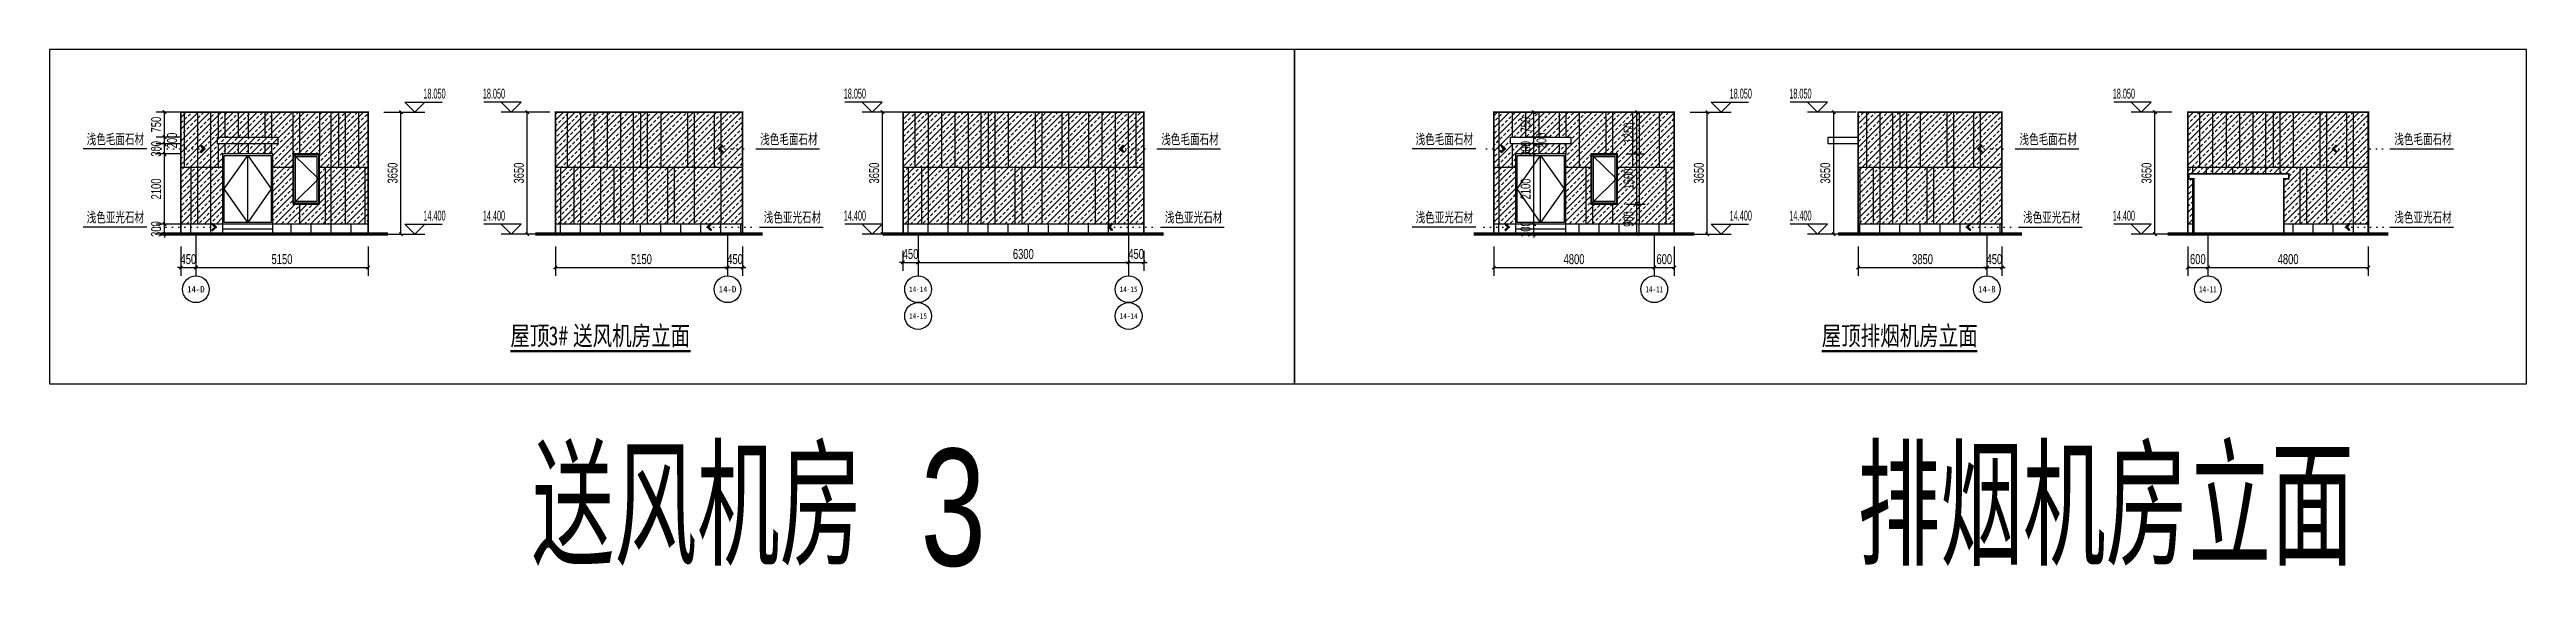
# Model space of a CAD drawing. Extents: x -483182 to 812890, y -390528 to -214858.
# Drawn here: x 642591 to 716691, y -317202 to -301707 of the extents above; entities that cross this region are included whole.
import ezdxf
from ezdxf.enums import TextEntityAlignment as Align

# ---------------------------------------------------------------- set-up
doc = ezdxf.new("R2010")
doc.units = 0
doc.header["$LTSCALE"] = 1000
doc.header["$MEASUREMENT"] = 0
doc.linetypes.add('DOT2', pattern=[0.125, 0, -0.125])
for name, color, linetype in [('01-标注_尺寸', 124, 'Continuous'), ('01-标注_标高', 200, 'Continuous'), ('01-标注_符号', 200, 'Continuous'), ('01-标注_轴线坐标', 132, 'Continuous'), ('02-TEXT_标注', 130, 'Continuous'), ('02-TEXT_轴号', 7, 'Continuous'), ('05-填充_156', 156, 'Continuous'), ('A-C_窗', 140, 'Continuous'), ('DIM_SYMB', 3, 'Continuous'), ('E-立面轮廓', 241, 'Continuous'), ('建-标注-文本', 254, 'Continuous')]:
    doc.layers.add(name, color=color, linetype=linetype)
doc.styles.add('_TCH_AXIS', font='STXIHEI_0.TTF', dxfattribs={"width": 0.75})
doc.styles.add('_TCH_DIM', font='ros.shx', dxfattribs={"width": 0.75, "bigfont": 'jd.shx'})
doc.styles.add('_TCH_DIM_T3', font='ros.shx', dxfattribs={"width": 0.705882, "bigfont": 'jd.shx'})
doc.styles.add('_TCH_LABEL', font='ros.shx', dxfattribs={"width": 0.75, "bigfont": 'jd.shx'})
doc.styles.add('logo-3', font='', dxfattribs={"width": 0.75})
doc.styles.get("Standard").update_dxf_attribs({"font": 'STXIHEI_0.TTF', "width": 0.75})
doc.styles.get('logo-3').set_extended_font_data('SimSun')
doc.dimstyles.new('_TCH_ARCH&&100', dxfattribs={"dimtxt": 297.5, "dimasz": 100, "dimexe": 250, "dimexo": 300, "dimgap": 100, "dimtad": 1, "dimdec": 0, "dimzin": 0, "dimdsep": 46, "dimtxsty": '_TCH_DIM_T3', "dimblk": 'ARCHTICK', "dimcen": 0.09, "dimclrt": 7, "dimazin": 2, "dimtfac": 1, "dimtdec": 0, "dimtix": 1, "dimtmove": 2, "dimatfit": 3, "dimfxl": 0, "dimtolj": 1, "dimtzin": 0, "dimarcsym": 0})
doc.dimstyles.new('副本 ISO-1', dxfattribs={"dimtxt": 2.5, "dimasz": 1.5, "dimexe": 1.25, "dimexo": 0.625, "dimtad": 1, "dimdec": 0, "dimtxsty": 'logo-3', "dimblk": 'ARCHTICK', "dimcen": 2.5, "dimdle": 1, "dimadec": 0, "dimazin": 0, "dimtfac": 1, "dimtdec": 0, "dimtix": 1, "dimtmove": 0, "dimatfit": 3, "dimldrblk": 'AR', "dimfxl": 0, "dimarcsym": 0})

msp = doc.modelspace()

# ---------------------------------------------------------------- texts
at = {"layer": '02-TEXT_标注'}
for s, height, style, width, p in [('18.050', 297.5, '_TCH_DIM', 0.529412, (653774, -303174.4)), ('18.050', 297.5, '_TCH_DIM', 0.529412, (655553.9, -303174.4)), ('18.050', 297.5, '_TCH_DIM', 0.529412, (666350.5, -303174.4)), ('18.050', 297.5, '_TCH_DIM', 0.529412, (692853.4, -303174.4)), ('18.050', 297.5, '_TCH_DIM', 0.529412, (694637.7, -303174.4)), ('18.050', 297.5, '_TCH_DIM', 0.529412, (704314.9, -303174.4)), ('浅色毛面石材', 347.29, '_TCH_LABEL', 0.75, (643701.8, -304572.2)), ('浅色毛面石材', 347.29, '_TCH_LABEL', 0.75, (663849, -304572.2)), ('浅色毛面石材', 347.29, '_TCH_LABEL', 0.75, (675848.1, -304572.2)), ('浅色毛面石材', 347.29, '_TCH_LABEL', 0.75, (683458.2, -304572.2)), ('浅色毛面石材', 347.29, '_TCH_LABEL', 0.75, (701522.6, -304572.2)), ('浅色毛面石材', 347.29, '_TCH_LABEL', 0.75, (712737.4, -304572.2)), ('浅色亚光石材', 347.29, '_TCH_LABEL', 0.75, (643701.8, -306911.6)), ('14.400', 297.5, '_TCH_DIM', 0.529412, (653774, -306824.4)), ('14.400', 297.5, '_TCH_DIM', 0.529412, (655553.9, -306824.4)), ('浅色亚光石材', 347.29, '_TCH_LABEL', 0.75, (663957, -306911.6)), ('14.400', 297.5, '_TCH_DIM', 0.529412, (666350.5, -306824.4)), ('浅色亚光石材', 347.29, '_TCH_LABEL', 0.75, (675956.2, -306911.6)), ('浅色亚光石材', 347.29, '_TCH_LABEL', 0.75, (683458.2, -306911.6)), ('14.400', 297.5, '_TCH_DIM', 0.529412, (692853.4, -306824.4)), ('14.400', 297.5, '_TCH_DIM', 0.529412, (694637.7, -306824.4)), ('浅色亚光石材', 347.29, '_TCH_LABEL', 0.75, (701630.6, -306911.6)), ('14.400', 297.5, '_TCH_DIM', 0.529412, (704314.9, -306824.4)), ('浅色亚光石材', 347.29, '_TCH_LABEL', 0.75, (712737.4, -306911.6))]:
    msp.add_text(s, height=height, dxfattribs=dict(at, style=style, width=width)).set_placement(p)
at = {"layer": '02-TEXT_标注', "color": 0, "style": '_TCH_LABEL', "width": 0.75}
for s, height, p in [('送风机房', 3472.87, (657010.3, -317152.4)), ('排烟机房立面', 3472.87, (696678.9, -317152.4)), ('3', 3500, (668649.8, -317152.4))]:
    msp.add_text(s, height=height, dxfattribs=at).set_placement(p)
at = {"layer": '02-TEXT_轴号', "style": '_TCH_AXIS'}
for s, height, width, p, p2 in [('14-D', 193.6, 0.915663, (646706.2, -308975.6), (647231.7, -308975.6)), ('14-D', 193.6, 0.915663, (662611.6, -308975.6), (663137.1, -308975.6)), ('14-14', 161.44, 0.94898, (668305.3, -308959.5), (668841.6, -308959.5)), ('14-15', 163.05, 0.938776, (674605.6, -308960.3), (675141.3, -308960.3)), ('14-11', 179, 0.882979, (690333, -308968.3), (690863.6, -308968.3)), ('14-B', 193.6, 0.915663, (700285.2, -308975.6), (700810.6, -308975.6)), ('14-11', 179, 0.882979, (706894.9, -308968.3), (707425.5, -308968.3)), ('14-15', 163.05, 0.938776, (668305.6, -309760.3), (668841.3, -309760.3)), ('14-14', 161.44, 0.94898, (674605.3, -309759.5), (675141.6, -309759.5))]:
    msp.add_text(s, height=height, dxfattribs=dict(at, width=width)).set_placement(p, p2, align=Align.FIT)
at = {"layer": '建-标注-文本', "width": 0.75}
for s, p in [('屋顶', (656376.4, -310554.5)), ('3#', (657522.7, -310554.5)), ('送风机房立面', (658252.8, -310554.5)), ('屋顶排烟机房立面', (695604.7, -310554.5))]:
    msp.add_text(s, height=570.85, dxfattribs=at).set_placement(p)

# ---------------------------------------------------------------- blocks, each defined once
blk = doc.blocks.new('_ArchTick')
at = {"color": 0, "linetype": 'ByBlock', "const_width": 0.4}
blk.add_lwpolyline([(-0.5, -0.5), (0.5, 0.5)], dxfattribs=at)
blk = doc.blocks.new('*X6')
at = {"color": 0}
for p, q in [((-1012.312, 1692.723), (-1012.284, 1692.723)), ((-1012.312, 1692.722), (-1012.312, 1692.723)), ((-1012.312, 1692.618), (-1012.283, 1692.618)), ((-1012.312, 1692.617), (-1012.312, 1692.618)), ((-1012.311, 1692.724), (-1012.285, 1692.724)), ((-1012.311, 1692.721), (-1012.311, 1692.724)), ((-1012.311, 1692.722), (-1012.283, 1692.722)), ((-1012.311, 1692.619), (-1012.282, 1692.619)), ((-1012.311, 1692.616), (-1012.311, 1692.619)), ((-1012.311, 1692.617), (-1012.284, 1692.617)), ((-1012.31, 1692.725), (-1012.286, 1692.725)), ((-1012.31, 1692.72), (-1012.31, 1692.725)), ((-1012.31, 1692.721), (-1012.282, 1692.721)), ((-1012.31, 1692.62), (-1012.281, 1692.62)), ((-1012.31, 1692.615), (-1012.31, 1692.62)), ((-1012.31, 1692.616), (-1012.285, 1692.616)), ((-1012.309, 1692.726), (-1012.287, 1692.726)), ((-1012.309, 1692.719), (-1012.309, 1692.726)), ((-1012.309, 1692.72), (-1012.281, 1692.72)), ((-1012.309, 1692.621), (-1012.28, 1692.621)), ((-1012.309, 1692.614), (-1012.309, 1692.621)), ((-1012.309, 1692.615), (-1012.286, 1692.615)), ((-1012.308, 1692.727), (-1012.288, 1692.727)), ((-1012.308, 1692.718), (-1012.308, 1692.727)), ((-1012.308, 1692.719), (-1012.28, 1692.719)), ((-1012.308, 1692.622), (-1012.279, 1692.622)), ((-1012.308, 1692.613), (-1012.308, 1692.622)), ((-1012.308, 1692.614), (-1012.287, 1692.614)), ((-1012.307, 1692.728), (-1012.289, 1692.728)), ((-1012.307, 1692.717), (-1012.307, 1692.728)), ((-1012.307, 1692.718), (-1012.279, 1692.718)), ((-1012.307, 1692.623), (-1012.278, 1692.623)), ((-1012.307, 1692.612), (-1012.307, 1692.623)), ((-1012.307, 1692.613), (-1012.288, 1692.613)), ((-1012.306, 1692.729), (-1012.29, 1692.729)), ((-1012.306, 1692.716), (-1012.306, 1692.729)), ((-1012.306, 1692.717), (-1012.278, 1692.717)), ((-1012.306, 1692.624), (-1012.277, 1692.624)), ((-1012.306, 1692.611), (-1012.306, 1692.624)), ((-1012.306, 1692.612), (-1012.289, 1692.612)), ((-1012.305, 1692.73), (-1012.291, 1692.73)), ((-1012.305, 1692.715), (-1012.305, 1692.73)), ((-1012.305, 1692.716), (-1012.277, 1692.716)), ((-1012.305, 1692.625), (-1012.276, 1692.625)), ((-1012.305, 1692.61), (-1012.305, 1692.625)), ((-1012.305, 1692.611), (-1012.29, 1692.611)), ((-1012.304, 1692.731), (-1012.292, 1692.731)), ((-1012.304, 1692.714), (-1012.304, 1692.731)), ((-1012.304, 1692.715), (-1012.276, 1692.715)), ((-1012.304, 1692.626), (-1012.275, 1692.626)), ((-1012.304, 1692.609), (-1012.304, 1692.626)), ((-1012.304, 1692.61), (-1012.291, 1692.61)), ((-1012.303, 1692.732), (-1012.293, 1692.732)), ((-1012.303, 1692.713), (-1012.303, 1692.732)), ((-1012.303, 1692.714), (-1012.275, 1692.714)), ((-1012.303, 1692.627), (-1012.274, 1692.627)), ((-1012.303, 1692.608), (-1012.303, 1692.627)), ((-1012.303, 1692.609), (-1012.292, 1692.609)), ((-1012.302, 1692.733), (-1012.294, 1692.733)), ((-1012.302, 1692.712), (-1012.302, 1692.733)), ((-1012.302, 1692.713), (-1012.274, 1692.713)), ((-1012.302, 1692.628), (-1012.273, 1692.628)), ((-1012.302, 1692.607), (-1012.302, 1692.628)), ((-1012.302, 1692.608), (-1012.293, 1692.608)), ((-1012.301, 1692.734), (-1012.295, 1692.734)), ((-1012.301, 1692.711), (-1012.301, 1692.734)), ((-1012.301, 1692.712), (-1012.273, 1692.712)), ((-1012.301, 1692.629), (-1012.272, 1692.629)), ((-1012.301, 1692.606), (-1012.301, 1692.629)), ((-1012.301, 1692.607), (-1012.294, 1692.607)), ((-1012.3, 1692.735), (-1012.296, 1692.735)), ((-1012.3, 1692.71), (-1012.3, 1692.735)), ((-1012.3, 1692.711), (-1012.272, 1692.711)), ((-1012.3, 1692.63), (-1012.271, 1692.63)), ((-1012.3, 1692.605), (-1012.3, 1692.63)), ((-1012.3, 1692.606), (-1012.295, 1692.606)), ((-1012.299, 1692.736), (-1012.297, 1692.736)), ((-1012.299, 1692.709), (-1012.299, 1692.736)), ((-1012.299, 1692.71), (-1012.271, 1692.71)), ((-1012.299, 1692.631), (-1012.27, 1692.631)), ((-1012.299, 1692.604), (-1012.299, 1692.631)), ((-1012.299, 1692.605), (-1012.296, 1692.605)), ((-1012.298, 1692.708), (-1012.298, 1692.736)), ((-1012.298, 1692.709), (-1012.27, 1692.709)), ((-1012.298, 1692.632), (-1012.269, 1692.632)), ((-1012.298, 1692.603), (-1012.298, 1692.632)), ((-1012.298, 1692.604), (-1012.297, 1692.604)), ((-1012.297, 1692.707), (-1012.297, 1692.735)), ((-1012.297, 1692.708), (-1012.269, 1692.708)), ((-1012.297, 1692.633), (-1012.268, 1692.633)), ((-1012.297, 1692.604), (-1012.297, 1692.633)), ((-1012.296, 1692.706), (-1012.296, 1692.734)), ((-1012.296, 1692.707), (-1012.268, 1692.707)), ((-1012.296, 1692.634), (-1012.267, 1692.634)), ((-1012.296, 1692.605), (-1012.296, 1692.634)), ((-1012.295, 1692.705), (-1012.295, 1692.733)), ((-1012.295, 1692.706), (-1012.267, 1692.706)), ((-1012.295, 1692.635), (-1012.266, 1692.635)), ((-1012.295, 1692.606), (-1012.295, 1692.635)), ((-1012.294, 1692.704), (-1012.294, 1692.732)), ((-1012.294, 1692.705), (-1012.266, 1692.705)), ((-1012.294, 1692.636), (-1012.265, 1692.636)), ((-1012.294, 1692.607), (-1012.294, 1692.636)), ((-1012.293, 1692.703), (-1012.293, 1692.731)), ((-1012.293, 1692.704), (-1012.265, 1692.704)), ((-1012.293, 1692.637), (-1012.264, 1692.637)), ((-1012.293, 1692.608), (-1012.293, 1692.637)), ((-1012.292, 1692.702), (-1012.292, 1692.73)), ((-1012.292, 1692.703), (-1012.264, 1692.703)), ((-1012.292, 1692.638), (-1012.263, 1692.638)), ((-1012.292, 1692.609), (-1012.292, 1692.638)), ((-1012.291, 1692.701), (-1012.291, 1692.729)), ((-1012.291, 1692.702), (-1012.263, 1692.702)), ((-1012.291, 1692.639), (-1012.262, 1692.639)), ((-1012.291, 1692.61), (-1012.291, 1692.639)), ((-1012.29, 1692.7), (-1012.29, 1692.728)), ((-1012.29, 1692.701), (-1012.262, 1692.701)), ((-1012.29, 1692.64), (-1012.261, 1692.64)), ((-1012.29, 1692.611), (-1012.29, 1692.64)), ((-1012.289, 1692.699), (-1012.289, 1692.727)), ((-1012.289, 1692.7), (-1012.261, 1692.7)), ((-1012.289, 1692.641), (-1012.26, 1692.641)), ((-1012.289, 1692.612), (-1012.289, 1692.641)), ((-1012.288, 1692.698), (-1012.288, 1692.726)), ((-1012.288, 1692.699), (-1012.26, 1692.699)), ((-1012.288, 1692.642), (-1012.259, 1692.642)), ((-1012.288, 1692.613), (-1012.288, 1692.642)), ((-1012.287, 1692.697), (-1012.287, 1692.725)), ((-1012.287, 1692.698), (-1012.259, 1692.698)), ((-1012.287, 1692.643), (-1012.258, 1692.643)), ((-1012.287, 1692.614), (-1012.287, 1692.643)), ((-1012.286, 1692.696), (-1012.286, 1692.724)), ((-1012.286, 1692.697), (-1012.258, 1692.697)), ((-1012.286, 1692.644), (-1012.257, 1692.644)), ((-1012.286, 1692.615), (-1012.286, 1692.644)), ((-1012.285, 1692.695), (-1012.285, 1692.723)), ((-1012.285, 1692.696), (-1012.257, 1692.696)), ((-1012.285, 1692.645), (-1012.256, 1692.645)), ((-1012.285, 1692.616), (-1012.285, 1692.645)), ((-1012.284, 1692.694), (-1012.284, 1692.722)), ((-1012.284, 1692.695), (-1012.256, 1692.695)), ((-1012.284, 1692.646), (-1012.255, 1692.646)), ((-1012.284, 1692.617), (-1012.284, 1692.646)), ((-1012.283, 1692.693), (-1012.283, 1692.721)), ((-1012.283, 1692.694), (-1012.255, 1692.694)), ((-1012.283, 1692.647), (-1012.254, 1692.647)), ((-1012.283, 1692.618), (-1012.283, 1692.647)), ((-1012.282, 1692.692), (-1012.282, 1692.72)), ((-1012.282, 1692.693), (-1012.254, 1692.693)), ((-1012.282, 1692.648), (-1012.253, 1692.648)), ((-1012.282, 1692.619), (-1012.282, 1692.648)), ((-1012.281, 1692.691), (-1012.281, 1692.719)), ((-1012.281, 1692.692), (-1012.253, 1692.692)), ((-1012.281, 1692.649), (-1012.252, 1692.649)), ((-1012.281, 1692.62), (-1012.281, 1692.649)), ((-1012.28, 1692.69), (-1012.28, 1692.718)), ((-1012.28, 1692.691), (-1012.252, 1692.691)), ((-1012.28, 1692.65), (-1012.251, 1692.65)), ((-1012.28, 1692.621), (-1012.28, 1692.65)), ((-1012.279, 1692.689), (-1012.279, 1692.717)), ((-1012.279, 1692.69), (-1012.251, 1692.69)), ((-1012.279, 1692.651), (-1012.25, 1692.651)), ((-1012.279, 1692.622), (-1012.279, 1692.651)), ((-1012.278, 1692.688), (-1012.278, 1692.716)), ((-1012.278, 1692.689), (-1012.25, 1692.689)), ((-1012.278, 1692.652), (-1012.249, 1692.652)), ((-1012.278, 1692.623), (-1012.278, 1692.652)), ((-1012.277, 1692.687), (-1012.277, 1692.715)), ((-1012.277, 1692.688), (-1012.249, 1692.688)), ((-1012.277, 1692.653), (-1012.248, 1692.653)), ((-1012.277, 1692.624), (-1012.277, 1692.653)), ((-1012.276, 1692.686), (-1012.276, 1692.714)), ((-1012.276, 1692.687), (-1012.248, 1692.687)), ((-1012.276, 1692.654), (-1012.247, 1692.654)), ((-1012.276, 1692.625), (-1012.276, 1692.654)), ((-1012.275, 1692.685), (-1012.275, 1692.713)), ((-1012.275, 1692.686), (-1012.247, 1692.686)), ((-1012.275, 1692.655), (-1012.246, 1692.655)), ((-1012.275, 1692.626), (-1012.275, 1692.655)), ((-1012.274, 1692.684), (-1012.274, 1692.712)), ((-1012.274, 1692.685), (-1012.246, 1692.685)), ((-1012.274, 1692.656), (-1012.245, 1692.656)), ((-1012.274, 1692.627), (-1012.274, 1692.656)), ((-1012.273, 1692.683), (-1012.273, 1692.711)), ((-1012.273, 1692.684), (-1012.245, 1692.684)), ((-1012.273, 1692.657), (-1012.244, 1692.657)), ((-1012.273, 1692.628), (-1012.273, 1692.657)), ((-1012.272, 1692.682), (-1012.272, 1692.71)), ((-1012.272, 1692.683), (-1012.244, 1692.683)), ((-1012.272, 1692.658), (-1012.243, 1692.658)), ((-1012.272, 1692.629), (-1012.272, 1692.658)), ((-1012.271, 1692.681), (-1012.271, 1692.709)), ((-1012.271, 1692.682), (-1012.243, 1692.682)), ((-1012.271, 1692.659), (-1012.242, 1692.659)), ((-1012.271, 1692.63), (-1012.271, 1692.659)), ((-1012.27, 1692.68), (-1012.27, 1692.708)), ((-1012.27, 1692.681), (-1012.242, 1692.681)), ((-1012.27, 1692.66), (-1012.241, 1692.66)), ((-1012.27, 1692.631), (-1012.27, 1692.66)), ((-1012.269, 1692.679), (-1012.269, 1692.707)), ((-1012.269, 1692.68), (-1012.241, 1692.68)), ((-1012.269, 1692.661), (-1012.24, 1692.661)), ((-1012.269, 1692.632), (-1012.269, 1692.661)), ((-1012.268, 1692.678), (-1012.268, 1692.706)), ((-1012.268, 1692.679), (-1012.24, 1692.679)), ((-1012.268, 1692.662), (-1012.239, 1692.662)), ((-1012.268, 1692.633), (-1012.268, 1692.662)), ((-1012.267, 1692.677), (-1012.267, 1692.705)), ((-1012.267, 1692.678), (-1012.239, 1692.678)), ((-1012.267, 1692.663), (-1012.238, 1692.663)), ((-1012.267, 1692.634), (-1012.267, 1692.663)), ((-1012.266, 1692.676), (-1012.266, 1692.704)), ((-1012.266, 1692.677), (-1012.238, 1692.677)), ((-1012.266, 1692.664), (-1012.237, 1692.664)), ((-1012.266, 1692.635), (-1012.266, 1692.664)), ((-1012.265, 1692.675), (-1012.265, 1692.703)), ((-1012.265, 1692.676), (-1012.237, 1692.676)), ((-1012.265, 1692.665), (-1012.236, 1692.665)), ((-1012.265, 1692.636), (-1012.265, 1692.665)), ((-1012.264, 1692.674), (-1012.264, 1692.702)), ((-1012.264, 1692.675), (-1012.236, 1692.675)), ((-1012.264, 1692.666), (-1012.235, 1692.666)), ((-1012.264, 1692.637), (-1012.264, 1692.666)), ((-1012.263, 1692.673), (-1012.263, 1692.701)), ((-1012.263, 1692.674), (-1012.235, 1692.674)), ((-1012.263, 1692.667), (-1012.234, 1692.667)), ((-1012.263, 1692.638), (-1012.263, 1692.667)), ((-1012.262, 1692.672), (-1012.262, 1692.7)), ((-1012.262, 1692.673), (-1012.234, 1692.673)), ((-1012.262, 1692.668), (-1012.233, 1692.668)), ((-1012.262, 1692.639), (-1012.262, 1692.668)), ((-1012.261, 1692.671), (-1012.261, 1692.699)), ((-1012.261, 1692.672), (-1012.233, 1692.672)), ((-1012.261, 1692.669), (-1012.232, 1692.669)), ((-1012.261, 1692.64), (-1012.261, 1692.669)), ((-1012.26, 1692.67), (-1012.26, 1692.698)), ((-1012.26, 1692.671), (-1012.232, 1692.671)), ((-1012.26, 1692.67), (-1012.231, 1692.67)), ((-1012.26, 1692.641), (-1012.26, 1692.67)), ((-1012.259, 1692.642), (-1012.259, 1692.697)), ((-1012.258, 1692.643), (-1012.258, 1692.696)), ((-1012.257, 1692.644), (-1012.257, 1692.695)), ((-1012.256, 1692.645), (-1012.256, 1692.694)), ((-1012.255, 1692.646), (-1012.255, 1692.693)), ((-1012.254, 1692.647), (-1012.254, 1692.692)), ((-1012.253, 1692.648), (-1012.253, 1692.691)), ((-1012.252, 1692.649), (-1012.252, 1692.69)), ((-1012.251, 1692.65), (-1012.251, 1692.689)), ((-1012.25, 1692.651), (-1012.25, 1692.688)), ((-1012.249, 1692.652), (-1012.249, 1692.687)), ((-1012.248, 1692.653), (-1012.248, 1692.686)), ((-1012.247, 1692.654), (-1012.247, 1692.685)), ((-1012.246, 1692.655), (-1012.246, 1692.684)), ((-1012.245, 1692.656), (-1012.245, 1692.683)), ((-1012.244, 1692.657), (-1012.244, 1692.682)), ((-1012.243, 1692.658), (-1012.243, 1692.681)), ((-1012.242, 1692.659), (-1012.242, 1692.68)), ((-1012.241, 1692.66), (-1012.241, 1692.679)), ((-1012.24, 1692.661), (-1012.24, 1692.678)), ((-1012.239, 1692.662), (-1012.239, 1692.677)), ((-1012.238, 1692.663), (-1012.238, 1692.676)), ((-1012.237, 1692.664), (-1012.237, 1692.675)), ((-1012.236, 1692.665), (-1012.236, 1692.674)), ((-1012.235, 1692.666), (-1012.235, 1692.673)), ((-1012.234, 1692.667), (-1012.234, 1692.672)), ((-1012.233, 1692.668), (-1012.233, 1692.671)), ((-1012.232, 1692.669), (-1012.232, 1692.67))]:
    blk.add_line(p, q, dxfattribs=at)
blk = doc.blocks.new('A-ARROW')
blk.add_lwpolyline([(0.081, 0.052), (0.067, 0.067), (0, 0), (0.067, -0.067), (0.081, -0.052), (0.028, 0)], close=True)
at = {"rotation": 180}
blk.add_blockref('*X6', (-1012.231, 1692.67), dxfattribs=at)
blk = doc.blocks.new('AR')
at = {"xscale": -21.59999999986031, "yscale": 21.59999999999127, "zscale": 21.6, "rotation": 359.9999997162888}
blk.add_blockref('A-ARROW', (0, 0), dxfattribs=at)
blk = doc.blocks.new('9dd8s6')
at = {"layer": 'A-C_窗'}
for p, q in [((-14050, 3350), (-14050, 0)), ((-13650, 3350), (-13650, 2600)), ((-13250, 3350), (-13250, 2600)), ((-13250, 3350), (-13250, 2600)), ((-12850, 3350), (-12850, 2600)), ((-12250, 3350), (-12250, 2600)), ((-12050, 3350), (-12050, 2600)), ((-11650, 3350), (-11650, 1700)), ((-10850, 3350), (-10850, 2100)), ((-10650, 3350), (-10650, 2100)), ((-10050, 3350), (-10050, 1700)), ((-9850, 3350), (-9850, 1700)), ((-9250, 3350), (-9250, 1700)), ((-13650, 2400), (-13650, 1700)), ((-13250, 2400), (-13250, 2100)), ((-13250, 2400), (-13250, 2100)), ((-12850, 2400), (-12850, 2100)), ((-12250, 2400), (-12250, 2100)), ((-12050, 2400), (-12050, 2100)), ((-14200, 1700), (-13550, 1700)), ((-12050, 1700), (-11300, 1700)), ((-11450, 1700), (-11450, 0)), ((-10500, 1700), (-8800, 1700)), ((-9850, 1700), (-9850, 0)), ((-9050, 1700), (-9050, 0)), ((-8800, 0), (-14200, 0)), ((-14050, -300), (-14050, 0)), ((-11650, -300), (-11650, 0)), ((-11250, 600), (-11250, 0)), ((-11050, -300), (-11050, 0)), ((-10650, 600), (-10650, 0)), ((-10450, -300), (-10450, 0)), ((-9850, -300), (-9850, 0)), ((-9250, -300), (-9250, 0))]:
    blk.add_line(p, q, dxfattribs=at)
blk = doc.blocks.new('*D2125')
at = {"layer": '01-标注_尺寸', "color": 0, "lineweight": -2, "transparency": 16777216}
for p, q in [((652593, -303579), (653354, -303579)), ((653104, -307229), (653104, -303579)), ((652593, -307229), (653354, -307229))]:
    blk.add_line(p, q, dxfattribs=at)
at = {"layer": 'Defpoints', "color": 0, "transparency": 16777216}
for p in [(652293, -303579), (653104, -303579), (652293, -307229)]:
    blk.add_point(p, dxfattribs=at)
at = {"layer": '01-标注_尺寸', "color": 0, "lineweight": -2, "transparency": 16777216, "xscale": 100, "yscale": 100, "zscale": 100}
for p, rotation in [((653104, -303579), 90), ((653104, -307229), 270)]:
    blk.add_blockref('_ArchTick', p, dxfattribs=dict(at, rotation=rotation))
at = {"layer": '01-标注_尺寸', "color": 7, "transparency": 16777216, "insert": (652855, -305404), "char_height": 297.5, "attachment_point": 5, "rotation": 90, "style": '_TCH_DIM_T3'}
blk.add_mtext('\\A1;3650', dxfattribs=at)
blk = doc.blocks.new('*D2126')
at = {"layer": '01-标注_尺寸', "color": 0, "lineweight": -2, "transparency": 16777216}
for p, q in [((646969, -307597), (646969, -308479)), ((646969, -308229), (652119, -308229)), ((652119, -307597), (652119, -308479))]:
    blk.add_line(p, q, dxfattribs=at)
at = {"layer": 'Defpoints', "color": 0, "transparency": 16777216}
for p in [(646969, -307297), (652119, -307297), (652119, -308229)]:
    blk.add_point(p, dxfattribs=at)
at = {"layer": '01-标注_尺寸', "color": 0, "lineweight": -2, "transparency": 16777216, "xscale": 100, "yscale": 100, "zscale": 100, "rotation": 180}
blk.add_blockref('_ArchTick', (646969, -308229), dxfattribs=at)
at = {"layer": '01-标注_尺寸', "color": 0, "lineweight": -2, "transparency": 16777216, "xscale": 100, "yscale": 100, "zscale": 100}
blk.add_blockref('_ArchTick', (652119, -308229), dxfattribs=at)
at = {"layer": '01-标注_尺寸', "color": 7, "transparency": 16777216, "insert": (649544, -307980), "char_height": 297.5, "attachment_point": 5, "style": '_TCH_DIM_T3'}
blk.add_mtext('\\A1;5150', dxfattribs=at)
blk = doc.blocks.new('*D2127')
at = {"layer": '01-标注_尺寸', "color": 0, "lineweight": -2, "transparency": 16777216}
for p, q in [((646519, -308229), (646419, -308229)), ((646519, -307597), (646519, -308479)), ((646519, -308229), (646969, -308229)), ((646969, -307597), (646969, -308479)), ((646969, -308229), (647069, -308229))]:
    blk.add_line(p, q, dxfattribs=at)
at = {"layer": 'Defpoints', "color": 0, "transparency": 16777216}
for p in [(646519, -307297), (646969, -307297), (646969, -308229)]:
    blk.add_point(p, dxfattribs=at)
at = {"layer": '01-标注_尺寸', "color": 0, "lineweight": -2, "transparency": 16777216, "xscale": 100, "yscale": 100, "zscale": 100}
blk.add_blockref('_ArchTick', (646519, -308229), dxfattribs=at)
at = {"layer": '01-标注_尺寸', "color": 0, "lineweight": -2, "transparency": 16777216, "xscale": 100, "yscale": 100, "zscale": 100, "rotation": 180}
blk.add_blockref('_ArchTick', (646969, -308229), dxfattribs=at)
at = {"layer": '01-标注_尺寸', "color": 7, "transparency": 16777216, "insert": (646744, -307980), "char_height": 297.5, "attachment_point": 5, "style": '_TCH_DIM_T3'}
blk.add_mtext('\\A1;450', dxfattribs=at)
blk = doc.blocks.new('*D2128')
at = {"layer": '01-标注_尺寸', "color": 0, "lineweight": -2, "transparency": 16777216}
for p, q in [((646519, -306929), (645780, -306929)), ((646519, -307229), (645780, -307229)), ((646030, -306929), (646030, -306829)), ((646030, -307229), (646030, -306929)), ((646030, -307229), (646030, -307329))]:
    blk.add_line(p, q, dxfattribs=at)
at = {"layer": 'Defpoints', "color": 0, "transparency": 16777216}
for p in [(646030, -306929), (646819, -306929), (646819, -307229)]:
    blk.add_point(p, dxfattribs=at)
at = {"layer": '01-标注_尺寸', "color": 0, "lineweight": -2, "transparency": 16777216, "xscale": 100, "yscale": 100, "zscale": 100}
for p, rotation in [((646030, -306929), 270), ((646030, -307229), 90)]:
    blk.add_blockref('_ArchTick', p, dxfattribs=dict(at, rotation=rotation))
at = {"layer": '01-标注_尺寸', "color": 7, "transparency": 16777216, "insert": (645781, -307079), "char_height": 297.5, "attachment_point": 5, "rotation": 90, "style": '_TCH_DIM_T3'}
blk.add_mtext('\\A1;300', dxfattribs=at)
blk = doc.blocks.new('*D2129')
at = {"layer": '01-标注_尺寸', "color": 0, "lineweight": -2, "transparency": 16777216}
for p, q in [((646519, -304829), (645780, -304829)), ((646030, -306929), (646030, -304829)), ((646519, -306929), (645780, -306929))]:
    blk.add_line(p, q, dxfattribs=at)
at = {"layer": 'Defpoints', "color": 0, "transparency": 16777216}
for p in [(646030, -304829), (646819, -304829), (646819, -306929)]:
    blk.add_point(p, dxfattribs=at)
at = {"layer": '01-标注_尺寸', "color": 0, "lineweight": -2, "transparency": 16777216, "xscale": 100, "yscale": 100, "zscale": 100}
for p, rotation in [((646030, -304829), 90), ((646030, -306929), 270)]:
    blk.add_blockref('_ArchTick', p, dxfattribs=dict(at, rotation=rotation))
at = {"layer": '01-标注_尺寸', "color": 7, "transparency": 16777216, "insert": (645781, -305879), "char_height": 297.5, "attachment_point": 5, "rotation": 90, "style": '_TCH_DIM_T3'}
blk.add_mtext('\\A1;2100', dxfattribs=at)
blk = doc.blocks.new('*D2130')
at = {"layer": '01-标注_尺寸', "color": 0, "lineweight": -2, "transparency": 16777216}
for p, q in [((646519, -304529), (645780, -304529)), ((646030, -304529), (646030, -304429)), ((646030, -304829), (646030, -304529)), ((646519, -304829), (645780, -304829)), ((646030, -304829), (646030, -304929))]:
    blk.add_line(p, q, dxfattribs=at)
at = {"layer": 'Defpoints', "color": 0, "transparency": 16777216}
for p in [(646030, -304529), (646819, -304529), (646819, -304829)]:
    blk.add_point(p, dxfattribs=at)
at = {"layer": '01-标注_尺寸', "color": 0, "lineweight": -2, "transparency": 16777216, "xscale": 100, "yscale": 100, "zscale": 100}
for p, rotation in [((646030, -304529), 270), ((646030, -304829), 90)]:
    blk.add_blockref('_ArchTick', p, dxfattribs=dict(at, rotation=rotation))
at = {"layer": '01-标注_尺寸', "color": 7, "transparency": 16777216, "insert": (645781, -304679), "char_height": 297.5, "attachment_point": 5, "rotation": 90, "style": '_TCH_DIM_T3'}
blk.add_mtext('\\A1;300', dxfattribs=at)
blk = doc.blocks.new('*D2131')
at = {"layer": '01-标注_尺寸', "color": 0, "lineweight": -2, "transparency": 16777216}
for p, q in [((646519, -304329), (645780, -304329)), ((646519, -304529), (645780, -304529)), ((646030, -304329), (646030, -304229)), ((646030, -304529), (646030, -304329)), ((646030, -304529), (646030, -304629))]:
    blk.add_line(p, q, dxfattribs=at)
at = {"layer": 'Defpoints', "color": 0, "transparency": 16777216}
for p in [(646030, -304329), (646819, -304329), (646819, -304529)]:
    blk.add_point(p, dxfattribs=at)
at = {"layer": '01-标注_尺寸', "color": 0, "lineweight": -2, "transparency": 16777216, "xscale": 100, "yscale": 100, "zscale": 100}
for p, rotation in [((646030, -304329), 270), ((646030, -304529), 90)]:
    blk.add_blockref('_ArchTick', p, dxfattribs=dict(at, rotation=rotation))
at = {"layer": '01-标注_尺寸', "color": 7, "transparency": 16777216, "insert": (646257, -304429), "char_height": 297.5, "attachment_point": 5, "rotation": 90, "style": '_TCH_DIM_T3'}
blk.add_mtext('\\A1;200', dxfattribs=at)
blk = doc.blocks.new('*D2132')
at = {"layer": '01-标注_尺寸', "color": 0, "lineweight": -2, "transparency": 16777216}
for p, q in [((646519, -303579), (645780, -303579)), ((646030, -304329), (646030, -303579)), ((646519, -304329), (645780, -304329))]:
    blk.add_line(p, q, dxfattribs=at)
at = {"layer": 'Defpoints', "color": 0, "transparency": 16777216}
for p in [(646030, -303579), (646819, -303579), (646819, -304329)]:
    blk.add_point(p, dxfattribs=at)
at = {"layer": '01-标注_尺寸', "color": 0, "lineweight": -2, "transparency": 16777216, "xscale": 100, "yscale": 100, "zscale": 100}
for p, rotation in [((646030, -303579), 90), ((646030, -304329), 270)]:
    blk.add_blockref('_ArchTick', p, dxfattribs=dict(at, rotation=rotation))
at = {"layer": '01-标注_尺寸', "color": 7, "transparency": 16777216, "insert": (645781, -303954), "char_height": 297.5, "attachment_point": 5, "rotation": 90, "style": '_TCH_DIM_T3'}
blk.add_mtext('\\A1;750', dxfattribs=at)
blk = doc.blocks.new('*D2133')
at = {"layer": '01-标注_尺寸', "color": 0, "lineweight": -2, "transparency": 16777216}
for p, q in [((657553, -303579), (656632, -303579)), ((656882, -307229), (656882, -303579)), ((657553, -307229), (656632, -307229))]:
    blk.add_line(p, q, dxfattribs=at)
at = {"layer": 'Defpoints', "color": 0, "transparency": 16777216}
for p in [(656882, -303579), (657853, -303579), (657853, -307229)]:
    blk.add_point(p, dxfattribs=at)
at = {"layer": '01-标注_尺寸', "color": 0, "lineweight": -2, "transparency": 16777216, "xscale": 100, "yscale": 100, "zscale": 100}
for p, rotation in [((656882, -303579), 90), ((656882, -307229), 270)]:
    blk.add_blockref('_ArchTick', p, dxfattribs=dict(at, rotation=rotation))
at = {"layer": '01-标注_尺寸', "color": 7, "transparency": 16777216, "insert": (656633, -305404), "char_height": 297.5, "attachment_point": 5, "rotation": 90, "style": '_TCH_DIM_T3'}
blk.add_mtext('\\A1;3650', dxfattribs=at)
blk = doc.blocks.new('*D2134')
at = {"layer": '01-标注_尺寸', "color": 0, "lineweight": -2, "transparency": 16777216}
for p, q in [((657724, -307597), (657724, -308479)), ((657724, -308229), (662874, -308229)), ((662874, -307597), (662874, -308479))]:
    blk.add_line(p, q, dxfattribs=at)
at = {"layer": 'Defpoints', "color": 0, "transparency": 16777216}
for p in [(657724, -307297), (662874, -307297), (662874, -308229)]:
    blk.add_point(p, dxfattribs=at)
at = {"layer": '01-标注_尺寸', "color": 0, "lineweight": -2, "transparency": 16777216, "xscale": 100, "yscale": 100, "zscale": 100, "rotation": 180}
blk.add_blockref('_ArchTick', (657724, -308229), dxfattribs=at)
at = {"layer": '01-标注_尺寸', "color": 0, "lineweight": -2, "transparency": 16777216, "xscale": 100, "yscale": 100, "zscale": 100}
blk.add_blockref('_ArchTick', (662874, -308229), dxfattribs=at)
at = {"layer": '01-标注_尺寸', "color": 7, "transparency": 16777216, "insert": (660299, -307980), "char_height": 297.5, "attachment_point": 5, "style": '_TCH_DIM_T3'}
blk.add_mtext('\\A1;5150', dxfattribs=at)
blk = doc.blocks.new('*D2135')
at = {"layer": '01-标注_尺寸', "color": 0, "lineweight": -2, "transparency": 16777216}
for p, q in [((662874, -308229), (662774, -308229)), ((662874, -307597), (662874, -308479)), ((662874, -308229), (663324, -308229)), ((663324, -307597), (663324, -308479)), ((663324, -308229), (663424, -308229))]:
    blk.add_line(p, q, dxfattribs=at)
at = {"layer": 'Defpoints', "color": 0, "transparency": 16777216}
for p in [(662874, -307297), (663324, -307297), (663324, -308229)]:
    blk.add_point(p, dxfattribs=at)
at = {"layer": '01-标注_尺寸', "color": 0, "lineweight": -2, "transparency": 16777216, "xscale": 100, "yscale": 100, "zscale": 100}
blk.add_blockref('_ArchTick', (662874, -308229), dxfattribs=at)
at = {"layer": '01-标注_尺寸', "color": 0, "lineweight": -2, "transparency": 16777216, "xscale": 100, "yscale": 100, "zscale": 100, "rotation": 180}
blk.add_blockref('_ArchTick', (663324, -308229), dxfattribs=at)
at = {"layer": '01-标注_尺寸', "color": 7, "transparency": 16777216, "insert": (663099, -307980), "char_height": 297.5, "attachment_point": 5, "style": '_TCH_DIM_T3'}
blk.add_mtext('\\A1;450', dxfattribs=at)
blk = doc.blocks.new('*D2136')
at = {"layer": '01-标注_尺寸', "color": 0, "lineweight": -2, "transparency": 16777216}
for p, q in [((668123, -308075), (668023, -308075)), ((668123, -307725), (668123, -308325)), ((668123, -308075), (668573, -308075)), ((668573, -307725), (668573, -308325)), ((668573, -308075), (668673, -308075))]:
    blk.add_line(p, q, dxfattribs=at)
at = {"layer": 'Defpoints', "color": 0, "transparency": 16777216}
for p in [(668123, -307425), (668573, -307425), (668573, -308075)]:
    blk.add_point(p, dxfattribs=at)
at = {"layer": '01-标注_尺寸', "color": 0, "lineweight": -2, "transparency": 16777216, "xscale": 100, "yscale": 100, "zscale": 100}
blk.add_blockref('_ArchTick', (668123, -308075), dxfattribs=at)
at = {"layer": '01-标注_尺寸', "color": 0, "lineweight": -2, "transparency": 16777216, "xscale": 100, "yscale": 100, "zscale": 100, "rotation": 180}
blk.add_blockref('_ArchTick', (668573, -308075), dxfattribs=at)
at = {"layer": '01-标注_尺寸', "color": 7, "transparency": 16777216, "insert": (668348, -307826), "char_height": 297.5, "attachment_point": 5, "style": '_TCH_DIM_T3'}
blk.add_mtext('\\A1;450', dxfattribs=at)
blk = doc.blocks.new('*D2137')
at = {"layer": '01-标注_尺寸', "color": 0, "lineweight": -2, "transparency": 16777216}
for p, q in [((668573, -307725), (668573, -308325)), ((668573, -308075), (674873, -308075)), ((674873, -307725), (674873, -308325))]:
    blk.add_line(p, q, dxfattribs=at)
at = {"layer": 'Defpoints', "color": 0, "transparency": 16777216}
for p in [(668573, -307425), (674873, -307425), (674873, -308075)]:
    blk.add_point(p, dxfattribs=at)
at = {"layer": '01-标注_尺寸', "color": 0, "lineweight": -2, "transparency": 16777216, "xscale": 100, "yscale": 100, "zscale": 100, "rotation": 180}
blk.add_blockref('_ArchTick', (668573, -308075), dxfattribs=at)
at = {"layer": '01-标注_尺寸', "color": 0, "lineweight": -2, "transparency": 16777216, "xscale": 100, "yscale": 100, "zscale": 100}
blk.add_blockref('_ArchTick', (674873, -308075), dxfattribs=at)
at = {"layer": '01-标注_尺寸', "color": 7, "transparency": 16777216, "insert": (671723, -307826), "char_height": 297.5, "attachment_point": 5, "style": '_TCH_DIM_T3'}
blk.add_mtext('\\A1;6300', dxfattribs=at)
blk = doc.blocks.new('*D2138')
at = {"layer": '01-标注_尺寸', "color": 0, "lineweight": -2, "transparency": 16777216}
for p, q in [((674873, -308075), (674773, -308075)), ((674873, -307725), (674873, -308325)), ((674873, -308075), (675323, -308075)), ((675323, -307725), (675323, -308325)), ((675323, -308075), (675423, -308075))]:
    blk.add_line(p, q, dxfattribs=at)
at = {"layer": 'Defpoints', "color": 0, "transparency": 16777216}
for p in [(674873, -307425), (675323, -307425), (675323, -308075)]:
    blk.add_point(p, dxfattribs=at)
at = {"layer": '01-标注_尺寸', "color": 0, "lineweight": -2, "transparency": 16777216, "xscale": 100, "yscale": 100, "zscale": 100}
blk.add_blockref('_ArchTick', (674873, -308075), dxfattribs=at)
at = {"layer": '01-标注_尺寸', "color": 0, "lineweight": -2, "transparency": 16777216, "xscale": 100, "yscale": 100, "zscale": 100, "rotation": 180}
blk.add_blockref('_ArchTick', (675323, -308075), dxfattribs=at)
at = {"layer": '01-标注_尺寸', "color": 7, "transparency": 16777216, "insert": (675098, -307826), "char_height": 297.5, "attachment_point": 5, "style": '_TCH_DIM_T3'}
blk.add_mtext('\\A1;450', dxfattribs=at)
blk = doc.blocks.new('*D2139')
at = {"layer": '01-标注_尺寸', "color": 0, "lineweight": -2, "transparency": 16777216}
for p, q in [((668181, -303579), (667260, -303579)), ((667510, -307229), (667510, -303579)), ((668181, -307229), (667260, -307229))]:
    blk.add_line(p, q, dxfattribs=at)
at = {"layer": 'Defpoints', "color": 0, "transparency": 16777216}
for p in [(667510, -303579), (668481, -303579), (668481, -307229)]:
    blk.add_point(p, dxfattribs=at)
at = {"layer": '01-标注_尺寸', "color": 0, "lineweight": -2, "transparency": 16777216, "xscale": 100, "yscale": 100, "zscale": 100}
for p, rotation in [((667510, -303579), 90), ((667510, -307229), 270)]:
    blk.add_blockref('_ArchTick', p, dxfattribs=dict(at, rotation=rotation))
at = {"layer": '01-标注_尺寸', "color": 7, "transparency": 16777216, "insert": (667261, -305404), "char_height": 297.5, "attachment_point": 5, "rotation": 90, "style": '_TCH_DIM_T3'}
blk.add_mtext('\\A1;3650', dxfattribs=at)
blk = doc.blocks.new('*D2140')
at = {"layer": '01-标注_尺寸', "color": 0, "lineweight": -2, "transparency": 16777216}
for p, q in [((691672, -303579), (692433, -303579)), ((692183, -307229), (692183, -303579)), ((691672, -307229), (692433, -307229))]:
    blk.add_line(p, q, dxfattribs=at)
at = {"layer": 'Defpoints', "color": 0, "transparency": 16777216}
for p in [(691372, -303579), (692183, -303579), (691372, -307229)]:
    blk.add_point(p, dxfattribs=at)
at = {"layer": '01-标注_尺寸', "color": 0, "lineweight": -2, "transparency": 16777216, "xscale": 100, "yscale": 100, "zscale": 100}
for p, rotation in [((692183, -303579), 90), ((692183, -307229), 270)]:
    blk.add_blockref('_ArchTick', p, dxfattribs=dict(at, rotation=rotation))
at = {"layer": '01-标注_尺寸', "color": 7, "transparency": 16777216, "insert": (691934, -305404), "char_height": 297.5, "attachment_point": 5, "rotation": 90, "style": '_TCH_DIM_T3'}
blk.add_mtext('\\A1;3650', dxfattribs=at)
blk = doc.blocks.new('*D2141')
at = {"layer": '01-标注_尺寸', "color": 0, "lineweight": -2, "transparency": 16777216}
for p, q in [((690598, -307597), (690598, -308479)), ((690598, -308229), (691198, -308229)), ((691198, -307597), (691198, -308479))]:
    blk.add_line(p, q, dxfattribs=at)
at = {"layer": 'Defpoints', "color": 0, "transparency": 16777216}
for p in [(690598, -307297), (691198, -307297), (691198, -308229)]:
    blk.add_point(p, dxfattribs=at)
at = {"layer": '01-标注_尺寸', "color": 0, "lineweight": -2, "transparency": 16777216, "xscale": 100, "yscale": 100, "zscale": 100, "rotation": 180}
blk.add_blockref('_ArchTick', (690598, -308229), dxfattribs=at)
at = {"layer": '01-标注_尺寸', "color": 0, "lineweight": -2, "transparency": 16777216, "xscale": 100, "yscale": 100, "zscale": 100}
blk.add_blockref('_ArchTick', (691198, -308229), dxfattribs=at)
at = {"layer": '01-标注_尺寸', "color": 7, "transparency": 16777216, "insert": (690898, -307980), "char_height": 297.5, "attachment_point": 5, "style": '_TCH_DIM_T3'}
blk.add_mtext('\\A1;600', dxfattribs=at)
blk = doc.blocks.new('*D2142')
at = {"layer": '01-标注_尺寸', "color": 0, "lineweight": -2, "transparency": 16777216}
for p, q in [((685798, -307597), (685798, -308479)), ((685798, -308229), (690598, -308229)), ((690598, -307597), (690598, -308479))]:
    blk.add_line(p, q, dxfattribs=at)
at = {"layer": 'Defpoints', "color": 0, "transparency": 16777216}
for p in [(685798, -307297), (690598, -307297), (690598, -308229)]:
    blk.add_point(p, dxfattribs=at)
at = {"layer": '01-标注_尺寸', "color": 0, "lineweight": -2, "transparency": 16777216, "xscale": 100, "yscale": 100, "zscale": 100, "rotation": 180}
blk.add_blockref('_ArchTick', (685798, -308229), dxfattribs=at)
at = {"layer": '01-标注_尺寸', "color": 0, "lineweight": -2, "transparency": 16777216, "xscale": 100, "yscale": 100, "zscale": 100}
blk.add_blockref('_ArchTick', (690598, -308229), dxfattribs=at)
at = {"layer": '01-标注_尺寸', "color": 7, "transparency": 16777216, "insert": (688198, -307980), "char_height": 297.5, "attachment_point": 5, "style": '_TCH_DIM_T3'}
blk.add_mtext('\\A1;4800', dxfattribs=at)
blk = doc.blocks.new('*D2143')
at = {"layer": '01-标注_尺寸', "color": 0, "lineweight": -2, "transparency": 16777216}
for p, q in [((687487, -306929), (686748, -306929)), ((687487, -307229), (686748, -307229)), ((686998, -306929), (686998, -306829)), ((686998, -307229), (686998, -306929)), ((686998, -307229), (686998, -307329))]:
    blk.add_line(p, q, dxfattribs=at)
at = {"layer": 'Defpoints', "color": 0, "transparency": 16777216}
for p in [(686998, -306929), (687787, -306929), (687787, -307229)]:
    blk.add_point(p, dxfattribs=at)
at = {"layer": '01-标注_尺寸', "color": 0, "lineweight": -2, "transparency": 16777216, "xscale": 100, "yscale": 100, "zscale": 100}
for p, rotation in [((686998, -306929), 270), ((686998, -307229), 90)]:
    blk.add_blockref('_ArchTick', p, dxfattribs=dict(at, rotation=rotation))
at = {"layer": '01-标注_尺寸', "color": 7, "transparency": 16777216, "insert": (686749, -307079), "char_height": 297.5, "attachment_point": 5, "rotation": 90, "style": '_TCH_DIM_T3'}
blk.add_mtext('\\A1;300', dxfattribs=at)
blk = doc.blocks.new('*D2144')
at = {"layer": '01-标注_尺寸', "color": 0, "lineweight": -2, "transparency": 16777216}
for p, q in [((687487, -304829), (686748, -304829)), ((686998, -306929), (686998, -304829)), ((687487, -306929), (686748, -306929))]:
    blk.add_line(p, q, dxfattribs=at)
at = {"layer": 'Defpoints', "color": 0, "transparency": 16777216}
for p in [(686998, -304829), (687787, -304829), (687787, -306929)]:
    blk.add_point(p, dxfattribs=at)
at = {"layer": '01-标注_尺寸', "color": 0, "lineweight": -2, "transparency": 16777216, "xscale": 100, "yscale": 100, "zscale": 100}
for p, rotation in [((686998, -304829), 90), ((686998, -306929), 270)]:
    blk.add_blockref('_ArchTick', p, dxfattribs=dict(at, rotation=rotation))
at = {"layer": '01-标注_尺寸', "color": 7, "transparency": 16777216, "insert": (686749, -305879), "char_height": 297.5, "attachment_point": 5, "rotation": 90, "style": '_TCH_DIM_T3'}
blk.add_mtext('\\A1;2100', dxfattribs=at)
blk = doc.blocks.new('*D2145')
at = {"layer": '01-标注_尺寸', "color": 0, "lineweight": -2, "transparency": 16777216}
for p, q in [((687487, -304529), (686748, -304529)), ((686998, -304529), (686998, -304429)), ((686998, -304829), (686998, -304529)), ((687487, -304829), (686748, -304829)), ((686998, -304829), (686998, -304929))]:
    blk.add_line(p, q, dxfattribs=at)
at = {"layer": 'Defpoints', "color": 0, "transparency": 16777216}
for p in [(686998, -304529), (687787, -304529), (687787, -304829)]:
    blk.add_point(p, dxfattribs=at)
at = {"layer": '01-标注_尺寸', "color": 0, "lineweight": -2, "transparency": 16777216, "xscale": 100, "yscale": 100, "zscale": 100}
for p, rotation in [((686998, -304529), 270), ((686998, -304829), 90)]:
    blk.add_blockref('_ArchTick', p, dxfattribs=dict(at, rotation=rotation))
at = {"layer": '01-标注_尺寸', "color": 7, "transparency": 16777216, "insert": (686749, -304679), "char_height": 297.5, "attachment_point": 5, "rotation": 90, "style": '_TCH_DIM_T3'}
blk.add_mtext('\\A1;300', dxfattribs=at)
blk = doc.blocks.new('*D2146')
at = {"layer": '01-标注_尺寸', "color": 0, "lineweight": -2, "transparency": 16777216}
for p, q in [((687487, -304329), (686748, -304329)), ((687487, -304529), (686748, -304529)), ((686998, -304329), (686998, -304229)), ((686998, -304529), (686998, -304329)), ((686998, -304529), (686998, -304629))]:
    blk.add_line(p, q, dxfattribs=at)
at = {"layer": 'Defpoints', "color": 0, "transparency": 16777216}
for p in [(686998, -304329), (687787, -304329), (687787, -304529)]:
    blk.add_point(p, dxfattribs=at)
at = {"layer": '01-标注_尺寸', "color": 0, "lineweight": -2, "transparency": 16777216, "xscale": 100, "yscale": 100, "zscale": 100}
for p, rotation in [((686998, -304329), 270), ((686998, -304529), 90)]:
    blk.add_blockref('_ArchTick', p, dxfattribs=dict(at, rotation=rotation))
at = {"layer": '01-标注_尺寸', "color": 7, "transparency": 16777216, "insert": (687225, -304429), "char_height": 297.5, "attachment_point": 5, "rotation": 90, "style": '_TCH_DIM_T3'}
blk.add_mtext('\\A1;200', dxfattribs=at)
blk = doc.blocks.new('*D2147')
at = {"layer": '01-标注_尺寸', "color": 0, "lineweight": -2, "transparency": 16777216}
for p, q in [((687487, -303579), (686748, -303579)), ((686998, -304329), (686998, -303579)), ((687487, -304329), (686748, -304329))]:
    blk.add_line(p, q, dxfattribs=at)
at = {"layer": 'Defpoints', "color": 0, "transparency": 16777216}
for p in [(686998, -303579), (687787, -303579), (687787, -304329)]:
    blk.add_point(p, dxfattribs=at)
at = {"layer": '01-标注_尺寸', "color": 0, "lineweight": -2, "transparency": 16777216, "xscale": 100, "yscale": 100, "zscale": 100}
for p, rotation in [((686998, -303579), 90), ((686998, -304329), 270)]:
    blk.add_blockref('_ArchTick', p, dxfattribs=dict(at, rotation=rotation))
at = {"layer": '01-标注_尺寸', "color": 7, "transparency": 16777216, "insert": (686749, -303954), "char_height": 297.5, "attachment_point": 5, "rotation": 90, "style": '_TCH_DIM_T3'}
blk.add_mtext('\\A1;750', dxfattribs=at)
blk = doc.blocks.new('*D2148')
at = {"layer": '01-标注_尺寸', "color": 0, "lineweight": -2, "transparency": 16777216}
for p, q in [((689755, -306329), (690329, -306329)), ((690079, -307229), (690079, -306329)), ((689755, -307229), (690329, -307229))]:
    blk.add_line(p, q, dxfattribs=at)
at = {"layer": 'Defpoints', "color": 0, "transparency": 16777216}
for p in [(689455, -306329), (690079, -306329), (689455, -307229)]:
    blk.add_point(p, dxfattribs=at)
at = {"layer": '01-标注_尺寸', "color": 0, "lineweight": -2, "transparency": 16777216, "xscale": 100, "yscale": 100, "zscale": 100}
for p, rotation in [((690079, -306329), 90), ((690079, -307229), 270)]:
    blk.add_blockref('_ArchTick', p, dxfattribs=dict(at, rotation=rotation))
at = {"layer": '01-标注_尺寸', "color": 7, "transparency": 16777216, "insert": (689831, -306779), "char_height": 297.5, "attachment_point": 5, "rotation": 90, "style": '_TCH_DIM_T3'}
blk.add_mtext('\\A1;900', dxfattribs=at)
blk = doc.blocks.new('*D2149')
at = {"layer": '01-标注_尺寸', "color": 0, "lineweight": -2, "transparency": 16777216}
for p, q in [((689755, -304829), (690329, -304829)), ((690079, -306329), (690079, -304829)), ((689755, -306329), (690329, -306329))]:
    blk.add_line(p, q, dxfattribs=at)
at = {"layer": 'Defpoints', "color": 0, "transparency": 16777216}
for p in [(689455, -304829), (690079, -304829), (689455, -306329)]:
    blk.add_point(p, dxfattribs=at)
at = {"layer": '01-标注_尺寸', "color": 0, "lineweight": -2, "transparency": 16777216, "xscale": 100, "yscale": 100, "zscale": 100}
for p, rotation in [((690079, -304829), 90), ((690079, -306329), 270)]:
    blk.add_blockref('_ArchTick', p, dxfattribs=dict(at, rotation=rotation))
at = {"layer": '01-标注_尺寸', "color": 7, "transparency": 16777216, "insert": (689831, -305579), "char_height": 297.5, "attachment_point": 5, "rotation": 90, "style": '_TCH_DIM_T3'}
blk.add_mtext('\\A1;1500', dxfattribs=at)
blk = doc.blocks.new('*D2150')
at = {"layer": '01-标注_尺寸', "color": 0, "lineweight": -2, "transparency": 16777216}
for p, q in [((689755, -303579), (690329, -303579)), ((690079, -304829), (690079, -303579)), ((689755, -304829), (690329, -304829))]:
    blk.add_line(p, q, dxfattribs=at)
at = {"layer": 'Defpoints', "color": 0, "transparency": 16777216}
for p in [(689455, -303579), (690079, -303579), (689455, -304829)]:
    blk.add_point(p, dxfattribs=at)
at = {"layer": '01-标注_尺寸', "color": 0, "lineweight": -2, "transparency": 16777216, "xscale": 100, "yscale": 100, "zscale": 100}
for p, rotation in [((690079, -303579), 90), ((690079, -304829), 270)]:
    blk.add_blockref('_ArchTick', p, dxfattribs=dict(at, rotation=rotation))
at = {"layer": '01-标注_尺寸', "color": 7, "transparency": 16777216, "insert": (689831, -304204), "char_height": 297.5, "attachment_point": 5, "rotation": 90, "style": '_TCH_DIM_T3'}
blk.add_mtext('\\A1;1250', dxfattribs=at)
blk = doc.blocks.new('*D2151')
at = {"layer": '01-标注_尺寸', "color": 0, "lineweight": -2, "transparency": 16777216}
for p, q in [((696637, -303579), (695716, -303579)), ((695966, -307229), (695966, -303579)), ((696637, -307229), (695716, -307229))]:
    blk.add_line(p, q, dxfattribs=at)
at = {"layer": 'Defpoints', "color": 0, "transparency": 16777216}
for p in [(695966, -303579), (696937, -303579), (696937, -307229)]:
    blk.add_point(p, dxfattribs=at)
at = {"layer": '01-标注_尺寸', "color": 0, "lineweight": -2, "transparency": 16777216, "xscale": 100, "yscale": 100, "zscale": 100}
for p, rotation in [((695966, -303579), 90), ((695966, -307229), 270)]:
    blk.add_blockref('_ArchTick', p, dxfattribs=dict(at, rotation=rotation))
at = {"layer": '01-标注_尺寸', "color": 7, "transparency": 16777216, "insert": (695717, -305404), "char_height": 297.5, "attachment_point": 5, "rotation": 90, "style": '_TCH_DIM_T3'}
blk.add_mtext('\\A1;3650', dxfattribs=at)
blk = doc.blocks.new('*D2152')
at = {"layer": '01-标注_尺寸', "color": 0, "lineweight": -2, "transparency": 16777216}
for p, q in [((696698, -307597), (696698, -308479)), ((696698, -308229), (700548, -308229)), ((700548, -307597), (700548, -308479))]:
    blk.add_line(p, q, dxfattribs=at)
at = {"layer": 'Defpoints', "color": 0, "transparency": 16777216}
for p in [(696698, -307297), (700548, -307297), (700548, -308229)]:
    blk.add_point(p, dxfattribs=at)
at = {"layer": '01-标注_尺寸', "color": 0, "lineweight": -2, "transparency": 16777216, "xscale": 100, "yscale": 100, "zscale": 100, "rotation": 180}
blk.add_blockref('_ArchTick', (696698, -308229), dxfattribs=at)
at = {"layer": '01-标注_尺寸', "color": 0, "lineweight": -2, "transparency": 16777216, "xscale": 100, "yscale": 100, "zscale": 100}
blk.add_blockref('_ArchTick', (700548, -308229), dxfattribs=at)
at = {"layer": '01-标注_尺寸', "color": 7, "transparency": 16777216, "insert": (698623, -307980), "char_height": 297.5, "attachment_point": 5, "style": '_TCH_DIM_T3'}
blk.add_mtext('\\A1;3850', dxfattribs=at)
blk = doc.blocks.new('*D2153')
at = {"layer": '01-标注_尺寸', "color": 0, "lineweight": -2, "transparency": 16777216}
for p, q in [((700548, -308229), (700448, -308229)), ((700548, -307597), (700548, -308479)), ((700548, -308229), (700998, -308229)), ((700998, -307597), (700998, -308479)), ((700998, -308229), (701098, -308229))]:
    blk.add_line(p, q, dxfattribs=at)
at = {"layer": 'Defpoints', "color": 0, "transparency": 16777216}
for p in [(700548, -307297), (700998, -307297), (700998, -308229)]:
    blk.add_point(p, dxfattribs=at)
at = {"layer": '01-标注_尺寸', "color": 0, "lineweight": -2, "transparency": 16777216, "xscale": 100, "yscale": 100, "zscale": 100}
blk.add_blockref('_ArchTick', (700548, -308229), dxfattribs=at)
at = {"layer": '01-标注_尺寸', "color": 0, "lineweight": -2, "transparency": 16777216, "xscale": 100, "yscale": 100, "zscale": 100, "rotation": 180}
blk.add_blockref('_ArchTick', (700998, -308229), dxfattribs=at)
at = {"layer": '01-标注_尺寸', "color": 7, "transparency": 16777216, "insert": (700773, -307980), "char_height": 297.5, "attachment_point": 5, "style": '_TCH_DIM_T3'}
blk.add_mtext('\\A1;450', dxfattribs=at)
blk = doc.blocks.new('*D2154')
at = {"layer": '01-标注_尺寸', "color": 0, "lineweight": -2, "transparency": 16777216}
for p, q in [((706086, -303579), (705325, -303579)), ((705575, -307229), (705575, -303579)), ((706086, -307229), (705325, -307229))]:
    blk.add_line(p, q, dxfattribs=at)
at = {"layer": 'Defpoints', "color": 0, "transparency": 16777216}
for p in [(705575, -303579), (706386, -303579), (706386, -307229)]:
    blk.add_point(p, dxfattribs=at)
at = {"layer": '01-标注_尺寸', "color": 0, "lineweight": -2, "transparency": 16777216, "xscale": 100, "yscale": 100, "zscale": 100}
for p, rotation in [((705575, -303579), 90), ((705575, -307229), 270)]:
    blk.add_blockref('_ArchTick', p, dxfattribs=dict(at, rotation=rotation))
at = {"layer": '01-标注_尺寸', "color": 7, "transparency": 16777216, "insert": (705327, -305404), "char_height": 297.5, "attachment_point": 5, "rotation": 90, "style": '_TCH_DIM_T3'}
blk.add_mtext('\\A1;3650', dxfattribs=at)
blk = doc.blocks.new('*D2155')
at = {"layer": '01-标注_尺寸', "color": 0, "lineweight": -2, "transparency": 16777216}
for p, q in [((706560, -307597), (706560, -308479)), ((706560, -308229), (707160, -308229)), ((707160, -307597), (707160, -308479))]:
    blk.add_line(p, q, dxfattribs=at)
at = {"layer": 'Defpoints', "color": 0, "transparency": 16777216}
for p in [(706560, -307297), (707160, -307297), (707160, -308229)]:
    blk.add_point(p, dxfattribs=at)
at = {"layer": '01-标注_尺寸', "color": 0, "lineweight": -2, "transparency": 16777216, "xscale": 100, "yscale": 100, "zscale": 100, "rotation": 180}
blk.add_blockref('_ArchTick', (706560, -308229), dxfattribs=at)
at = {"layer": '01-标注_尺寸', "color": 0, "lineweight": -2, "transparency": 16777216, "xscale": 100, "yscale": 100, "zscale": 100}
blk.add_blockref('_ArchTick', (707160, -308229), dxfattribs=at)
at = {"layer": '01-标注_尺寸', "color": 7, "transparency": 16777216, "insert": (706860, -307980), "char_height": 297.5, "attachment_point": 5, "style": '_TCH_DIM_T3'}
blk.add_mtext('\\A1;600', dxfattribs=at)
blk = doc.blocks.new('*D2156')
at = {"layer": '01-标注_尺寸', "color": 0, "lineweight": -2, "transparency": 16777216}
for p, q in [((707160, -307597), (707160, -308479)), ((707160, -308229), (711960, -308229)), ((711960, -307597), (711960, -308479))]:
    blk.add_line(p, q, dxfattribs=at)
at = {"layer": 'Defpoints', "color": 0, "transparency": 16777216}
for p in [(707160, -307297), (711960, -307297), (711960, -308229)]:
    blk.add_point(p, dxfattribs=at)
at = {"layer": '01-标注_尺寸', "color": 0, "lineweight": -2, "transparency": 16777216, "xscale": 100, "yscale": 100, "zscale": 100, "rotation": 180}
blk.add_blockref('_ArchTick', (707160, -308229), dxfattribs=at)
at = {"layer": '01-标注_尺寸', "color": 0, "lineweight": -2, "transparency": 16777216, "xscale": 100, "yscale": 100, "zscale": 100}
blk.add_blockref('_ArchTick', (711960, -308229), dxfattribs=at)
at = {"layer": '01-标注_尺寸', "color": 7, "transparency": 16777216, "insert": (709560, -307980), "char_height": 297.5, "attachment_point": 5, "style": '_TCH_DIM_T3'}
blk.add_mtext('\\A1;4800', dxfattribs=at)

# ---------------------------------------------------------------- dimensions: what is measured, and where the dimension line sits
at = {"layer": '01-标注_尺寸'}
for p1, p2, distance, picture, middle in [((646818.9, -304329.4), (646818.9, -303579.4), 789.3, '*D2132', (645780.9, -303954.4)), ((652293, -307229.4), (652293, -303579.4), -810.8, '*D2125', (652855, -305404.4)), ((657852.9, -307229.4), (657852.9, -303579.4), 970.8, '*D2133', (656633.4, -305404.4)), ((668480.8, -307229.4), (668480.8, -303579.4), 970.8, '*D2139', (667261.3, -305404.4)), ((687786.9, -304329.4), (687786.9, -303579.4), 789.3, '*D2147', (686748.8, -303954.4)), ((689455.3, -304829.4), (689455.3, -303579.4), -624.1, '*D2150', (689830.6, -304204.4)), ((691372.3, -307229.4), (691372.3, -303579.4), -810.8, '*D2140', (691934.3, -305404.4)), ((696936.8, -307229.4), (696936.8, -303579.4), 970.8, '*D2151', (695717.3, -305404.4)), ((706386.2, -307229.4), (706386.2, -303579.4), 810.8, '*D2154', (705326.6, -305404.4)), ((646818.9, -304829.4), (646818.9, -304529.4), 789.3, '*D2130', (645780.9, -304679.4)), ((687786.9, -304829.4), (687786.9, -304529.4), 789.3, '*D2145', (686748.8, -304679.4)), ((646818.9, -306929.4), (646818.9, -304829.4), 789.3, '*D2129', (645780.9, -305879.4)), ((687786.9, -306929.4), (687786.9, -304829.4), 789.3, '*D2144', (686748.8, -305879.4)), ((689455.3, -306329.4), (689455.3, -304829.4), -624.1, '*D2149', (689830.6, -305579.4)), ((646818.9, -307229.4), (646818.9, -306929.4), 789.3, '*D2128', (645780.9, -307079.4)), ((687786.9, -307229.4), (687786.9, -306929.4), 789.3, '*D2143', (686748.8, -307079.4)), ((689455.3, -307229.4), (689455.3, -306329.4), -624.1, '*D2148', (689830.6, -306779.4)), ((646518.9, -307297.3), (646968.9, -307297.3), -931.5, '*D2127', (646743.9, -307980)), ((646968.9, -307297.3), (652118.9, -307297.3), -931.5, '*D2126', (649543.9, -307980)), ((657724.3, -307297.3), (662874.3, -307297.3), -931.5, '*D2134', (660299.3, -307980)), ((662874.3, -307297.3), (663324.3, -307297.3), -931.5, '*D2135', (663099.3, -307980)), ((668123.5, -307425.1), (668573.5, -307425.1), -650.1, '*D2136', (668348.5, -307826.4)), ((668573.5, -307425.1), (674873.5, -307425.1), -650.1, '*D2137', (671723.5, -307826.4)), ((674873.5, -307425.1), (675323.5, -307425.1), -650.1, '*D2138', (675098.5, -307826.4)), ((685798.3, -307297.3), (690598.3, -307297.3), -931.5, '*D2142', (688198.3, -307980)), ((690598.3, -307297.3), (691198.3, -307297.3), -931.5, '*D2141', (690898.3, -307980)), ((696697.9, -307297.3), (700547.9, -307297.3), -931.5, '*D2152', (698622.9, -307980)), ((700547.9, -307297.3), (700997.9, -307297.3), -931.5, '*D2153', (700772.9, -307980)), ((706560.2, -307297.3), (707160.2, -307297.3), -931.5, '*D2155', (706860.2, -307980)), ((707160.2, -307297.3), (711960.2, -307297.3), -931.5, '*D2156', (709560.2, -307980))]:
    dim = msp.add_aligned_dim(p1=p1, p2=p2, distance=distance, dimstyle='_TCH_ARCH&&100', dxfattribs=at)
    dim.commit()
    dim.dimension.update_dxf_attribs({"geometry": picture, "text_midpoint": middle})
for base, p1, p2, picture, middle in [((646029.7, -304329.4), (646818.9, -304529.4), (646818.9, -304329.4), '*D2131', (646256.7, -304429.4)), ((686997.6, -304329.4), (687786.9, -304529.4), (687786.9, -304329.4), '*D2146', (687224.6, -304429.4))]:
    dim = msp.add_linear_dim(base=base, p1=p1, p2=p2, angle=90, dimstyle='_TCH_ARCH&&100', dxfattribs=at)
    dim.commit()
    dim.dimension.update_dxf_attribs({"geometry": picture, "text_midpoint": middle, "dimtype": 161})

# ---------------------------------------------------------------- hatches: boundary and pattern name
at = {"layer": '05-填充_156'}
h = msp.add_hatch(dxfattribs=at)
h.set_pattern_fill('天然石材', color=256, scale=50)
h.set_pattern_definition([(45, (53029.48, 89.76), (-176.77677, 176.77677), []), (45, (53116.42, 0), (-176.77677, 176.77677), [98.68425, -56.391])])
h.paths.add_polyline_path([(652118.9, -306929.4), (652118.9, -303579.4), (646518.9, -303579.4), (646518.9, -306929.4), (647768.9, -306929.4), (647768.9, -304829.4), (649268.9, -304829.4), (649268.9, -306929.4)])
h.paths.add_polyline_path([(649868.9, -306329.4), (649868.9, -304829.4), (650668.9, -304829.4), (650668.9, -306329.4)])
h = msp.add_hatch(dxfattribs=at)
h.set_pattern_fill('天然石材', color=256, scale=50)
h.set_pattern_definition([(45, (-1448.85, 89.76), (-176.77677, 176.77677), []), (45, (-1361.92, 0), (-176.77677, 176.77677), [98.68425, -56.391])])
h.paths.add_polyline_path([(663324.3, -306929.4), (657724.3, -306929.4), (657724.3, -303579.4), (663324.3, -303579.4)])
h = msp.add_hatch(dxfattribs=at)
h.set_pattern_fill('天然石材', color=256, scale=50)
h.set_pattern_definition([(45, (-4506.6, 89.76), (-176.77677, 176.77677), []), (45, (-4419.68, 0), (-176.77677, 176.77677), [98.68425, -56.391])])
h.paths.add_polyline_path([(675323.5, -306929.4), (668123.5, -306929.4), (668123.5, -303579.4), (675323.5, -303579.4)])
h = msp.add_hatch(dxfattribs=at)
h.set_pattern_fill('天然石材', color=256, scale=50)
h.set_pattern_definition([(45, (-10621.83, 89.76), (-176.77677, 176.77677), []), (45, (-10534.9, 0), (-176.77677, 176.77677), [98.68425, -56.391])])
h.paths.add_polyline_path([(689498.3, -304829.4), (689498.3, -306329.4), (688698.3, -306329.4), (688698.3, -304829.4)], flags=16)
h.paths.add_polyline_path([(688098.3, -304529.4), (686298.3, -304529.4), (686298.3, -304329.4), (688098.3, -304329.4)], flags=16)
h.paths.add_polyline_path([(685798.3, -303579.4), (685798.3, -306929.4), (686448.3, -306929.4), (686448.3, -304829.4), (687948.3, -304829.4), (687948.3, -306929.4), (691198.3, -306929.4), (691198.3, -303579.4)])
h = msp.add_hatch(dxfattribs=at)
h.set_pattern_fill('天然石材', color=256, scale=50)
h.set_pattern_definition([(45, (36224.74, 89.76), (-176.77677, 176.77677), []), (45, (36311.68, 0), (-176.77677, 176.77677), [98.68425, -56.391])])
h.paths.add_polyline_path([(696697.9, -303579.4), (696697.9, -306929.4), (700997.9, -306929.4), (700997.9, -303579.4)])
h = msp.add_hatch(dxfattribs=at)
h.set_pattern_fill('天然石材', color=256, scale=50)
h.set_pattern_definition([(45, (-13134.3, 89.76), (-176.776766, 176.776766), []), (45, (-13047.36, 0), (-176.776766, 176.776766), [98.68425, -56.391])])
h.paths.add_polyline_path([(711960.2, -306929.4), (709430.2, -306929.4), (709430.2, -305579.4), (709580.2, -305579.4), (709580.2, -305429.4), (706590.2, -305429.4), (706590.2, -305579.4), (706740.2, -305579.4), (706740.2, -306929.4), (706560.2, -306929.4), (706560.2, -303579.4), (711960.2, -303579.4)])

# ---------------------------------------------------------------- linework, layer by layer
at = {"layer": '01-标注_标高'}
for p, q in [((652817, -303579.4), (653817, -303579.4)), ((653517, -303579.4), (653217, -303279.4)), ((653217, -303279.4), (654334.3, -303279.4)), ((653517, -303579.4), (653817, -303279.4)), ((656701.1, -303279.4), (655583.9, -303279.4)), ((656401.1, -303579.4), (656101.1, -303279.4)), ((657101.1, -303579.4), (656101.1, -303579.4)), ((656401.1, -303579.4), (656701.1, -303279.4)), ((667497.7, -303279.4), (666380.5, -303279.4)), ((667197.7, -303579.4), (666897.7, -303279.4)), ((667897.7, -303579.4), (666897.7, -303579.4)), ((667197.7, -303579.4), (667497.7, -303279.4)), ((691896.4, -303579.4), (692896.4, -303579.4)), ((692596.4, -303579.4), (692296.4, -303279.4)), ((692296.4, -303279.4), (693413.6, -303279.4)), ((692596.4, -303579.4), (692896.4, -303279.4)), ((695785, -303279.4), (694667.7, -303279.4)), ((695485, -303579.4), (695185, -303279.4)), ((696185, -303579.4), (695185, -303579.4)), ((695485, -303579.4), (695785, -303279.4)), ((705462.1, -303279.4), (704344.9, -303279.4)), ((705162.1, -303579.4), (704862.1, -303279.4)), ((705862.1, -303579.4), (704862.1, -303579.4)), ((705162.1, -303579.4), (705462.1, -303279.4)), ((652817, -307229.4), (653817, -307229.4)), ((653517, -307229.4), (653217, -306929.4)), ((653217, -306929.4), (654334.3, -306929.4)), ((653517, -307229.4), (653817, -306929.4)), ((656701.1, -306929.4), (655583.9, -306929.4)), ((656401.1, -307229.4), (656101.1, -306929.4)), ((657101.1, -307229.4), (656101.1, -307229.4)), ((656401.1, -307229.4), (656701.1, -306929.4)), ((667497.7, -306929.4), (666380.5, -306929.4)), ((667197.7, -307229.4), (666897.7, -306929.4)), ((667897.7, -307229.4), (666897.7, -307229.4)), ((667197.7, -307229.4), (667497.7, -306929.4)), ((691896.4, -307229.4), (692896.4, -307229.4)), ((692596.4, -307229.4), (692296.4, -306929.4)), ((692296.4, -306929.4), (693413.6, -306929.4)), ((692596.4, -307229.4), (692896.4, -306929.4)), ((695785, -306929.4), (694667.7, -306929.4)), ((695485, -307229.4), (695185, -306929.4)), ((696185, -307229.4), (695185, -307229.4)), ((695485, -307229.4), (695785, -306929.4)), ((705462.1, -306929.4), (704344.9, -306929.4)), ((705162.1, -307229.4), (704862.1, -306929.4)), ((705862.1, -307229.4), (704862.1, -307229.4)), ((705162.1, -307229.4), (705462.1, -306929.4))]:
    msp.add_line(p, q, dxfattribs=at)
at = {"layer": '01-标注_符号'}
for p, q in [((645502, -304677.2), (643596.8, -304677.2)), ((663717.5, -304677.2), (665622.6, -304677.2)), ((675716.6, -304677.2), (677621.7, -304677.2)), ((685258.3, -304677.2), (683353.2, -304677.2)), ((701391, -304677.2), (703296.2, -304677.2)), ((712605.9, -304677.2), (714511, -304677.2)), ((645502, -307016.6), (643596.8, -307016.6)), ((663825.5, -307016.6), (665730.6, -307016.6)), ((675824.6, -307016.6), (677729.8, -307016.6)), ((685258.3, -307016.6), (683353.2, -307016.6)), ((701499.1, -307016.6), (703404.2, -307016.6)), ((712605.9, -307016.6), (714511, -307016.6))]:
    msp.add_line(p, q, dxfattribs=at)
at = {"layer": '01-标注_轴线坐标'}
for p, q in [((646968.9, -307229.4), (646968.9, -308478.8)), ((662874.3, -307229.4), (662874.3, -308478.8)), ((668573.5, -307229.4), (668573.5, -308478.8)), ((674873.5, -307229.4), (674873.5, -308478.8)), ((690598.3, -307229.4), (690598.3, -308478.8)), ((700547.9, -307229.4), (700547.9, -308478.8)), ((707160.2, -307229.4), (707160.2, -308478.8))]:
    msp.add_line(p, q, dxfattribs=at)
for centre in [(646968.9, -308878.8), (662874.3, -308878.8), (668573.5, -308878.8), (674873.5, -308878.8), (690598.3, -308878.8), (700547.9, -308878.8), (707160.2, -308878.8), (668573.5, -309678.8), (674873.5, -309678.8)]:
    msp.add_circle(centre, 400, dxfattribs=at)
at = {"layer": 'A-C_窗'}
for p, q in [((646618.9, -303579.4), (646618.9, -305229.4)), ((646618.9, -303579.4), (646618.9, -305229.4)), ((647018.9, -303579.4), (647018.9, -306929.4)), ((647418.9, -306929.4), (647418.9, -303579.4)), ((647631.6, -303579.4), (647631.6, -304329.4)), ((647831.6, -303579.4), (647831.6, -304329.4)), ((648231.6, -303579.4), (648231.6, -304329.4)), ((648531.6, -303579.4), (648531.6, -304329.4)), ((649031.6, -303579.4), (649031.6, -304329.4)), ((649231.6, -303579.4), (649231.6, -304329.4)), ((649868.9, -303579.4), (649868.9, -304829.4)), ((650068.9, -303579.4), (650068.9, -304829.4)), ((650668.9, -303579.4), (650668.9, -304829.4)), ((651018.9, -306929.4), (651018.9, -303579.4)), ((651231.6, -303579.4), (651231.6, -305229.4)), ((651431.6, -303579.4), (651431.6, -306929.4)), ((651831.6, -303579.4), (651831.6, -305229.4)), ((658074.3, -303579.4), (658074.3, -305229.4)), ((658074.3, -303579.4), (658074.3, -305229.4)), ((658474.3, -303579.4), (658474.3, -306929.4)), ((658874.3, -303579.4), (658874.3, -305229.4)), ((659274.3, -303579.4), (659274.3, -305229.4)), ((659274.3, -303579.4), (659274.3, -305229.4)), ((659674.3, -303579.4), (659674.3, -306929.4)), ((660061.7, -306929.4), (660061.7, -303579.4)), ((660274.3, -303579.4), (660274.3, -305229.4)), ((660474.3, -303579.4), (660474.3, -306929.4)), ((660874.3, -303579.4), (660874.3, -305229.4)), ((661674.3, -303579.4), (661674.3, -305229.4)), ((661874.3, -303579.4), (661874.3, -306929.4)), ((662474.3, -303579.4), (662474.3, -305229.4)), ((662674.3, -303579.4), (662674.3, -305229.4)), ((668473.5, -303579.4), (668473.5, -305229.4)), ((668473.5, -303579.4), (668473.5, -305229.4)), ((668873.5, -303579.4), (668873.5, -306929.4)), ((669273.5, -303579.4), (669273.5, -305229.4)), ((669673.5, -303579.4), (669673.5, -305229.4)), ((669673.5, -303579.4), (669673.5, -305229.4)), ((670073.5, -303579.4), (670073.5, -306929.4)), ((670460.8, -306929.4), (670460.8, -303579.4)), ((670673.5, -303579.4), (670673.5, -305229.4)), ((670873.5, -303579.4), (670873.5, -306929.4)), ((671273.5, -303579.4), (671273.5, -305229.4)), ((672073.5, -303579.4), (672073.5, -305229.4)), ((672273.5, -303579.4), (672273.5, -306929.4)), ((672873.5, -303579.4), (672873.5, -305229.4)), ((673073.5, -303579.4), (673073.5, -305229.4)), ((673673.5, -303579.4), (673673.5, -305229.4)), ((674073.5, -303579.4), (674073.5, -305229.4)), ((674073.5, -303579.4), (674073.5, -305229.4)), ((674473.5, -303579.4), (674473.5, -306929.4)), ((674873.5, -306929.4), (674873.5, -303579.4)), ((675086.1, -303579.4), (675086.1, -305229.4)), ((696947.9, -303579.4), (696947.9, -305229.4)), ((696947.9, -303579.4), (696947.9, -305229.4)), ((697347.9, -303579.4), (697347.9, -306929.4)), ((697735.3, -306929.4), (697735.3, -303579.4)), ((697947.9, -303579.4), (697947.9, -305229.4)), ((698147.9, -303579.4), (698147.9, -306929.4)), ((698547.9, -303579.4), (698547.9, -305229.4)), ((699347.9, -303579.4), (699347.9, -305229.4)), ((699547.9, -303579.4), (699547.9, -306929.4)), ((700147.9, -303579.4), (700147.9, -305229.4)), ((700347.9, -303579.4), (700347.9, -305229.4)), ((706910.2, -303579.4), (706910.2, -305229.4)), ((707310.2, -305429.4), (707310.2, -303579.4)), ((707710.2, -303579.4), (707710.2, -305229.4)), ((708110.2, -303579.4), (708110.2, -305229.4)), ((708510.2, -305429.4), (708510.2, -303579.4)), ((708897.6, -305429.4), (708897.6, -303579.4)), ((709110.2, -303579.4), (709110.2, -305229.4)), ((709310.2, -303579.4), (709310.2, -305429.4)), ((709710.2, -303579.4), (709710.2, -305229.4)), ((710510.2, -303579.4), (710510.2, -305229.4)), ((710710.2, -303579.4), (710710.2, -306929.4)), ((711310.2, -303579.4), (711310.2, -305229.4)), ((711510.2, -303579.4), (711510.2, -307229.4)), ((647631.6, -304529.4), (647631.6, -305229.4)), ((647831.6, -304529.4), (647831.6, -304829.4)), ((648231.6, -304529.4), (648231.6, -304829.4)), ((648531.6, -304529.4), (648531.6, -304829.4)), ((649031.6, -304529.4), (649031.6, -304829.4)), ((649231.6, -304529.4), (649231.6, -304829.4)), ((646518.9, -305229.4), (647768.9, -305229.4)), ((646818.9, -305229.4), (646818.9, -306929.4)), ((648518.9, -306879.4), (648518.9, -304879.4)), ((649268.9, -305229.4), (649868.9, -305229.4)), ((650668.9, -305229.4), (652118.9, -305229.4)), ((650831.6, -305229.4), (650831.6, -306929.4)), ((652018.9, -305229.4), (652018.9, -306929.4)), ((657724.3, -305229.4), (663324.3, -305229.4)), ((657874.3, -305229.4), (657874.3, -306929.4)), ((658274.3, -305229.4), (658274.3, -306929.4)), ((659074.3, -305229.4), (659074.3, -306929.4)), ((659474.3, -305229.4), (659474.3, -306929.4)), ((661074.3, -305229.4), (661074.3, -306929.4)), ((661274.3, -305229.4), (661274.3, -306929.4)), ((662674.3, -305229.4), (662674.3, -306929.4)), ((668123.5, -305229.4), (675323.5, -305229.4)), ((668273.5, -305229.4), (668273.5, -306929.4)), ((668673.5, -305229.4), (668673.5, -306929.4)), ((669473.5, -305229.4), (669473.5, -306929.4)), ((669873.5, -305229.4), (669873.5, -306929.4)), ((671473.5, -305229.4), (671473.5, -306929.4)), ((671673.5, -305229.4), (671673.5, -306929.4)), ((673073.5, -305229.4), (673073.5, -306929.4)), ((673873.5, -305229.4), (673873.5, -306929.4)), ((674273.5, -305229.4), (674273.5, -306929.4)), ((687198.3, -306879.4), (687198.3, -304879.4)), ((696697.9, -305229.4), (700997.9, -305229.4)), ((696747.9, -305229.4), (696747.9, -306929.4)), ((697147.9, -305229.4), (697147.9, -306929.4)), ((698747.9, -305229.4), (698747.9, -306929.4)), ((698947.9, -305229.4), (698947.9, -306929.4)), ((700347.9, -305229.4), (700347.9, -306929.4)), ((706560.2, -305229.4), (711960.2, -305229.4)), ((706710.2, -305429.4), (706710.2, -305229.4)), ((707110.2, -305229.4), (707110.2, -305429.4)), ((707910.2, -305429.4), (707910.2, -305229.4)), ((708310.2, -305229.4), (708310.2, -305429.4)), ((709910.2, -305229.4), (709910.2, -306929.4)), ((710110.2, -305229.4), (710110.2, -306929.4)), ((706710.2, -307229.4), (706710.2, -305579.4)), ((650068.9, -306329.4), (650068.9, -306929.4)), ((647768.9, -306929.4), (646518.9, -306929.4)), ((646818.9, -307229.4), (646818.9, -306929.4)), ((647418.9, -307229.4), (647418.9, -306929.4)), ((649268.9, -307079.4), (647768.9, -307079.4)), ((652118.9, -306929.4), (649268.9, -306929.4)), ((649818.9, -307229.4), (649818.9, -306929.4)), ((650418.9, -307229.4), (650418.9, -306929.4)), ((651018.9, -307229.4), (651018.9, -306929.4)), ((651618.9, -307229.4), (651618.9, -306929.4)), ((663324.3, -306929.4), (657724.3, -306929.4)), ((657874.3, -307229.4), (657874.3, -306929.4)), ((658474.3, -307229.4), (658474.3, -306929.4)), ((659074.3, -307229.4), (659074.3, -306929.4)), ((659674.3, -307229.4), (659674.3, -306929.4)), ((660274.3, -307229.4), (660274.3, -306929.4)), ((660874.3, -307229.4), (660874.3, -306929.4)), ((661474.3, -307229.4), (661474.3, -306929.4)), ((662074.3, -307229.4), (662074.3, -306929.4)), ((662674.3, -307229.4), (662674.3, -306929.4)), ((663274.3, -307229.4), (663274.3, -306929.4)), ((675323.5, -306929.4), (668123.5, -306929.4)), ((668273.5, -307229.4), (668273.5, -306929.4)), ((668873.5, -307229.4), (668873.5, -306929.4)), ((669473.5, -307229.4), (669473.5, -306929.4)), ((670073.5, -307229.4), (670073.5, -306929.4)), ((670673.5, -307229.4), (670673.5, -306929.4)), ((671273.5, -307229.4), (671273.5, -306929.4)), ((671873.5, -307229.4), (671873.5, -306929.4)), ((672473.5, -307229.4), (672473.5, -306929.4)), ((673073.5, -307229.4), (673073.5, -306929.4)), ((673673.5, -307229.4), (673673.5, -306929.4)), ((674273.5, -307229.4), (674273.5, -306929.4)), ((674873.5, -307229.4), (674873.5, -306929.4)), ((687948.3, -307079.4), (686448.3, -307079.4)), ((700997.9, -306929.4), (696697.9, -306929.4)), ((696747.9, -307229.4), (696747.9, -306929.4)), ((697347.9, -307229.4), (697347.9, -306929.4)), ((697947.9, -307229.4), (697947.9, -306929.4)), ((698547.9, -307229.4), (698547.9, -306929.4)), ((699147.9, -307229.4), (699147.9, -306929.4)), ((699747.9, -307229.4), (699747.9, -306929.4)), ((700347.9, -307229.4), (700347.9, -306929.4)), ((700947.9, -307229.4), (700947.9, -306929.4)), ((706740.2, -306929.4), (706560.2, -306929.4)), ((711960.2, -306929.4), (709430.2, -306929.4)), ((709710.2, -307229.4), (709710.2, -306929.4)), ((710310.2, -307229.4), (710310.2, -306929.4)), ((710910.2, -307229.4), (710910.2, -306929.4))]:
    msp.add_line(p, q, dxfattribs=at)
for points in [[(647818.9, -306879.4), (647818.9, -304879.4), (649218.9, -304879.4), (649218.9, -306879.4)], [(650638.9, -306299.4), (649898.9, -306299.4), (649898.9, -304859.4), (650638.9, -304859.4)], [(650588.9, -306249.4), (649948.9, -306249.4), (649948.9, -304909.4), (650588.9, -304909.4)], [(686498.3, -306879.4), (686498.3, -304879.4), (687898.3, -304879.4), (687898.3, -306879.4)], [(689468.3, -306299.4), (688728.3, -306299.4), (688728.3, -304859.4), (689468.3, -304859.4)], [(689418.3, -306249.4), (688778.3, -306249.4), (688778.3, -304909.4), (689418.3, -304909.4)]]:
    msp.add_lwpolyline(points, close=True, dxfattribs=at)
for points in [[(648518.9, -306879.4), (647818.9, -305879.4), (648518.9, -304879.4)], [(648518.9, -304879.4), (649218.9, -305879.4), (648518.9, -306879.4)], [(649900.9, -304859.4), (650638.9, -305579.4), (649898.9, -306299.4)], [(687198.3, -306879.4), (686498.3, -305879.4), (687198.3, -304879.4)], [(687198.3, -304879.4), (687898.3, -305879.4), (687198.3, -306879.4)], [(688730.3, -304859.4), (689468.3, -305579.4), (688728.3, -306299.4)], [(649268.9, -306929.4), (647768.9, -306929.4)], [(687948.3, -306929.4), (686448.3, -306929.4)]]:
    msp.add_lwpolyline(points, dxfattribs=at)
at = {"layer": 'Defpoints'}
for points in [[(679832.6, -301707.3), (642590.8, -301707.3), (642590.8, -311707.3), (679832.6, -311707.3)], [(716690.8, -301707.3), (642590.8, -301707.3), (642590.8, -311707.3), (716690.8, -311707.3)], [(716690.8, -301707.3), (679832.6, -301707.3), (679832.6, -311707.3), (716690.8, -311707.3)]]:
    msp.add_lwpolyline(points, close=True, dxfattribs=at)
at = {"layer": 'DIM_SYMB', "const_width": 70}
for points in [[(656376.4, -310732.3), (661766.4, -310732.3)], [(695604.7, -310732.3), (700260.5, -310732.3)]]:
    msp.add_lwpolyline(points, dxfattribs=at)
at = {"layer": 'E-立面轮廓'}
for points, const_width in [([(652118.9, -307229.4), (652118.9, -303579.4), (646518.9, -303579.4), (646518.9, -307229.4)], 50), ([(657724.3, -307229.4), (657724.3, -303579.4), (663324.3, -303579.4), (663324.3, -307229.4)], 50), ([(668123.5, -307229.4), (668123.5, -303579.4), (675323.5, -303579.4), (675323.5, -307229.4)], 50), ([(691198.3, -307229.4), (691198.3, -303579.4), (685798.3, -303579.4), (685798.3, -307229.4)], 50), ([(696697.9, -307229.4), (696697.9, -303579.4), (700997.9, -303579.4), (700997.9, -307229.4)], 50), ([(706560.2, -307229.4), (706560.2, -303579.4), (711960.2, -303579.4), (711960.2, -307229.4)], 50), ([(709430.2, -307229.4), (709430.2, -305579.4), (709580.2, -305579.4), (709580.2, -305429.4), (706590.2, -305429.4), (706590.2, -305579.4), (706740.2, -305579.4), (706740.2, -307229.4)], 50), ([(645918.9, -307229.4), (652718.9, -307229.4)], 100), ([(663924.3, -307229.4), (657124.3, -307229.4)], 100), ([(675923.5, -307229.4), (667523.5, -307229.4)], 100), ([(685198.3, -307229.4), (691798.3, -307229.4)], 100), ([(701597.9, -307229.4), (696097.9, -307229.4)], 100), ([(712560.2, -307229.4), (705960.2, -307229.4)], 100)]:
    msp.add_lwpolyline(points, dxfattribs=dict(at, const_width=const_width))
for points in [[(652118.9, -307229.4), (649268.9, -307229.4), (649268.9, -304829.4), (647768.9, -304829.4), (647768.9, -307229.4), (646518.9, -307229.4), (646518.9, -303579.4), (652118.9, -303579.4)], [(657724.3, -307229.4), (663324.3, -307229.4), (663324.3, -303579.4), (657724.3, -303579.4)], [(668123.5, -307229.4), (675323.5, -307229.4), (675323.5, -303579.4), (668123.5, -303579.4)], [(691198.3, -307229.4), (687948.3, -307229.4), (687948.3, -304829.4), (686448.3, -304829.4), (686448.3, -307229.4), (685798.3, -307229.4), (685798.3, -303579.4), (691198.3, -303579.4)], [(696697.9, -307229.4), (700997.9, -307229.4), (700997.9, -303579.4), (696697.9, -303579.4)], [(706560.2, -307229.4), (711960.2, -307229.4), (711960.2, -303579.4), (706560.2, -303579.4)], [(647618.9, -304529.4), (647618.9, -304329.4), (649418.9, -304329.4), (649418.9, -304529.4)], [(686298.3, -304529.4), (686298.3, -304329.4), (688098.3, -304329.4), (688098.3, -304529.4)], [(695797.9, -304529.4), (695797.9, -304329.4), (696697.9, -304329.4), (696697.9, -304529.4)], [(649868.9, -304829.4), (649868.9, -306329.4), (650668.9, -306329.4), (650668.9, -304829.4)], [(688698.3, -304829.4), (688698.3, -306329.4), (689498.3, -306329.4), (689498.3, -304829.4)]]:
    msp.add_lwpolyline(points, close=True, dxfattribs=at)

# ---------------------------------------------------------------- block references
msp.add_blockref('9dd8s6', (699998.3, -306929.4))

msp.set_redraw_order([(e.dxf.handle, doc.entitydb.next_handle()) for e in msp.query("TEXT MTEXT ATTDEF DIMENSION ARC_DIMENSION")])  # texts and dimensions are drawn at this point

# ---------------------------------------------------------------- leaders
at = {"layer": '01-标注_符号', "color": 51, "linetype": 'DOT2', "ltscale": 1.5}
for points in [[(647239.8, -304677.2), (645502, -304677.2)], [(662603.5, -304677.2), (663717.5, -304677.2)], [(674602.6, -304677.2), (675716.6, -304677.2)], [(686139.6, -304677.2), (685258.3, -304677.2)], [(700277.1, -304677.2), (701391, -304677.2)], [(710888.1, -304677.2), (712605.9, -304677.2)], [(647579.7, -307016.6), (645502, -307016.6)], [(662263.6, -307016.6), (663825.5, -307016.6)], [(674262.7, -307016.6), (675824.6, -307016.6)], [(686259, -307016.6), (685258.3, -307016.6)], [(699937.2, -307016.6), (701499.1, -307016.6)], [(711279.2, -307016.6), (712605.9, -307016.6)]]:
    msp.add_leader(points, dimstyle='副本 ISO-1', override={"dimasz": 75, "dimtad": 0}, dxfattribs=at)

doc.saveas('drawing.dxf')
